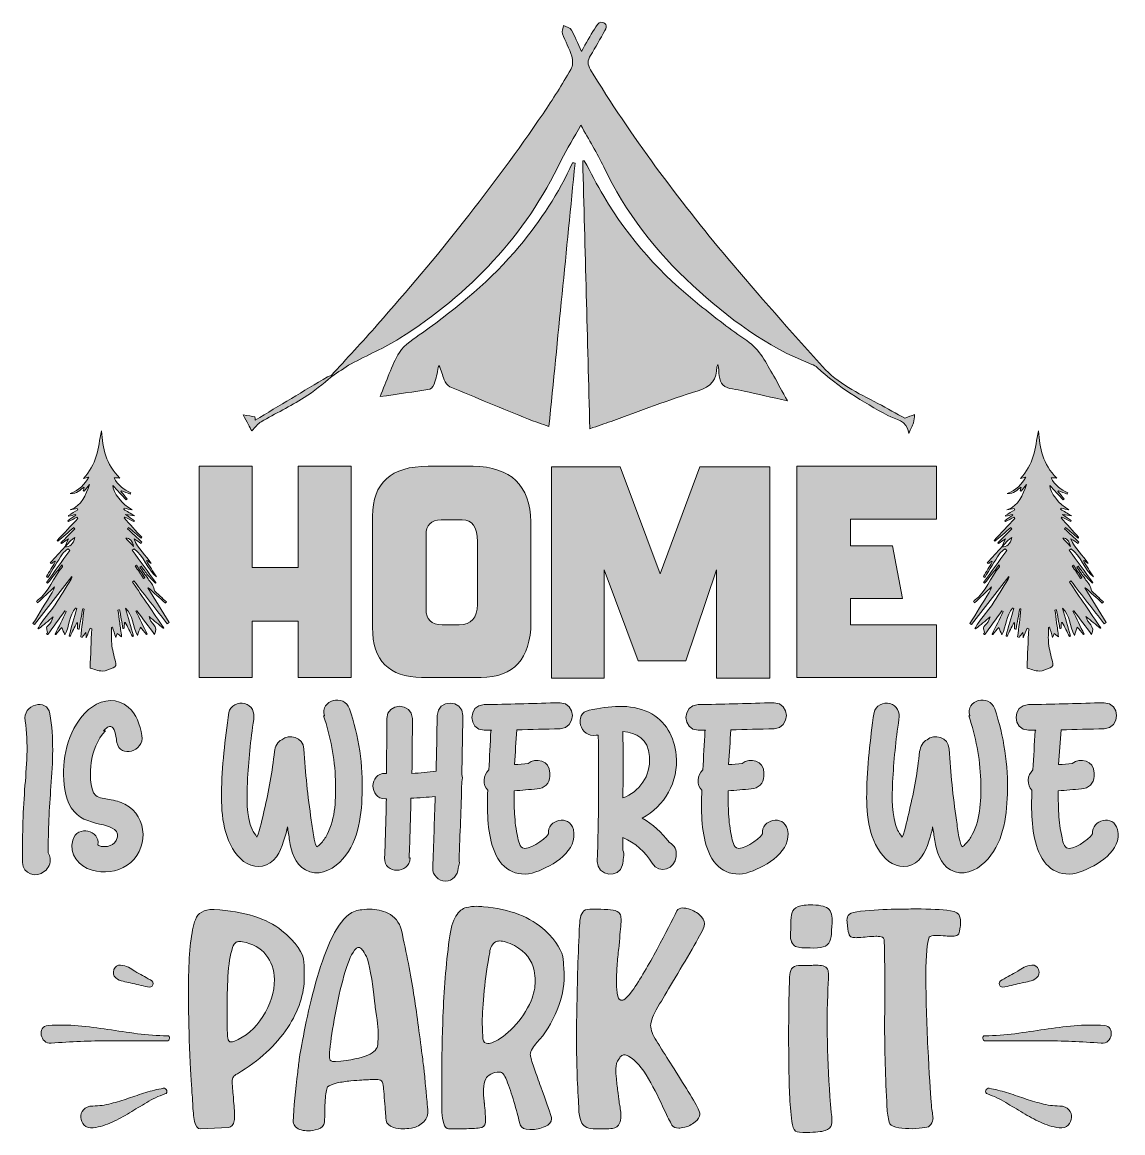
# Model space of a CAD drawing. Header units: inches. Extents: x 50 to 452, y -453 to -47.
import ezdxf

# ---------------------------------------------------------------- set-up
doc = ezdxf.new("R2010")
doc.units = ezdxf.units.IN
doc.header["$MEASUREMENT"] = 0
doc.layers.add('Layer 1', color=7, linetype='Continuous')

# ---------------------------------------------------------------- blocks, each defined once
blk = doc.blocks.new('block 3')
at = {"layer": 'Layer 1', "true_color": 0x0b0b0b}
h = blk.add_hatch(color=28, dxfattribs=at)
h.dxf.hatch_style = 2
edge = h.paths.add_edge_path()
edge.add_spline(control_points=[(414.9, -397.94), (413.78, -398.22), (412.72, -398.47), (411.74, -398.69), (410.74, -398.92), (409.69, -399.17), (408.57, -399.44), (407.58, -399.67), (406.95, -399.41), (406.67, -398.67), (406.38, -397.94), (406.68, -397.32), (407.57, -396.83), (408.59, -396.29), (409.54, -395.77), (410.43, -395.27), (411.31, -394.79), (412.27, -394.26), (413.28, -393.72), (413.98, -393.15), (414.76, -392.67), (415.6, -392.27), (416.45, -391.87), (417.39, -391.62), (418.43, -391.52), (419.6, -391.39), (420.42, -391.91), (420.88, -393.12), (421.34, -394.33), (421.11, -395.34), (420.2, -396.15), (419.36, -396.78), (418.48, -397.19), (417.56, -397.39), (416.64, -397.58), (415.75, -397.77), (414.9, -397.94)], knot_values=[0, 0, 0, 0, 1, 1, 1, 2, 2, 2, 3, 3, 3, 4, 4, 4, 5, 5, 5, 6, 6, 6, 7, 7, 7, 8, 8, 8, 9, 9, 9, 10, 10, 10, 11, 11, 11, 12, 12, 12, 12], degree=3, periodic=1)
h = blk.add_hatch(color=28, dxfattribs=at)
h.dxf.hatch_style = 2
edge = h.paths.add_edge_path()
edge.add_spline(control_points=[(401.55, -419.12), (400.95, -419.11), (400.62, -418.79), (400.56, -418.17), (400.5, -417.54), (400.76, -417.24), (401.36, -417.25), (405.02, -417.26), (408.66, -417.01), (412.29, -416.5), (415.93, -416), (419.53, -415.48), (423.09, -414.94), (426.65, -414.4), (430.26, -413.97), (433.9, -413.63), (437.54, -413.3), (441.18, -413.27), (444.82, -413.53), (445.9, -413.58), (446.63, -413.98), (447.03, -414.71), (447.42, -415.44), (447.55, -416.22), (447.4, -417.05), (447.24, -417.87), (446.86, -418.57), (446.26, -419.16), (445.66, -419.74), (444.81, -420), (443.73, -419.94), (436.57, -419.39), (429.54, -419.1), (422.65, -419.09), (415.75, -419.08), (408.71, -419.08), (401.55, -419.12)], knot_values=[0, 0, 0, 0, 1, 1, 1, 2, 2, 2, 3, 3, 3, 4, 4, 4, 5, 5, 5, 6, 6, 6, 7, 7, 7, 8, 8, 8, 9, 9, 9, 10, 10, 10, 11, 11, 11, 12, 12, 12, 12], degree=3, periodic=1)
h = blk.add_hatch(color=28, dxfattribs=at)
h.dxf.hatch_style = 2
edge = h.paths.add_edge_path()
edge.add_spline(control_points=[(428.61, -442.91), (430.15, -442.92), (431.28, -443.38), (432, -444.25), (432.72, -445.13), (433.05, -446.07), (432.98, -447.1), (432.91, -448.12), (432.49, -449.04), (431.74, -449.88), (430.98, -450.71), (429.87, -451.01), (428.41, -450.8), (426, -450.5), (423.71, -449.84), (421.56, -448.82), (419.41, -447.81), (417.28, -446.66), (415.19, -445.39), (413.09, -444.12), (410.99, -442.86), (408.9, -441.59), (406.8, -440.31), (404.6, -439.28), (402.3, -438.47), (401.61, -438.28), (401.38, -437.86), (401.6, -437.24), (401.82, -436.62), (402.25, -436.34), (402.89, -436.41), (405.04, -436.81), (407.16, -437.34), (409.25, -437.99), (411.34, -438.65), (413.45, -439.34), (415.57, -440.07), (417.68, -440.79), (419.81, -441.44), (421.94, -442), (424.08, -442.57), (426.3, -442.87), (428.61, -442.91)], knot_values=[0, 0, 0, 0, 1, 1, 1, 2, 2, 2, 3, 3, 3, 4, 4, 4, 5, 5, 5, 6, 6, 6, 7, 7, 7, 8, 8, 8, 9, 9, 9, 10, 10, 10, 11, 11, 11, 12, 12, 12, 13, 13, 13, 14, 14, 14, 14], degree=3, periodic=1)
at = {"layer": 'Layer 1', "lineweight": 0}
for points, knots in [([(414.9, -397.94), (413.78, -398.22), (412.72, -398.47), (411.74, -398.69), (410.74, -398.92), (409.69, -399.17), (408.57, -399.44), (407.58, -399.67), (406.95, -399.41), (406.67, -398.67), (406.38, -397.94), (406.68, -397.32), (407.57, -396.83), (408.59, -396.29), (409.54, -395.77), (410.43, -395.27), (411.31, -394.79), (412.27, -394.26), (413.28, -393.72), (413.98, -393.15), (414.76, -392.67), (415.6, -392.27), (416.45, -391.87), (417.39, -391.62), (418.43, -391.52), (419.6, -391.39), (420.42, -391.91), (420.88, -393.12), (421.34, -394.33), (421.11, -395.34), (420.2, -396.15), (419.36, -396.78), (418.48, -397.19), (417.56, -397.39), (416.64, -397.58), (415.75, -397.77), (414.9, -397.94)], [0, 0, 0, 0, 1, 1, 1, 2, 2, 2, 3, 3, 3, 4, 4, 4, 5, 5, 5, 6, 6, 6, 7, 7, 7, 8, 8, 8, 9, 9, 9, 10, 10, 10, 11, 11, 11, 12, 12, 12, 12]), ([(401.55, -419.12), (400.95, -419.11), (400.62, -418.79), (400.56, -418.17), (400.5, -417.54), (400.76, -417.24), (401.36, -417.25), (405.02, -417.26), (408.66, -417.01), (412.29, -416.5), (415.93, -416), (419.53, -415.48), (423.09, -414.94), (426.65, -414.4), (430.26, -413.97), (433.9, -413.63), (437.54, -413.3), (441.18, -413.27), (444.82, -413.53), (445.9, -413.58), (446.63, -413.98), (447.03, -414.71), (447.42, -415.44), (447.55, -416.22), (447.4, -417.05), (447.24, -417.87), (446.86, -418.57), (446.26, -419.16), (445.66, -419.74), (444.81, -420), (443.73, -419.94), (436.57, -419.39), (429.54, -419.1), (422.65, -419.09), (415.75, -419.08), (408.71, -419.08), (401.55, -419.12)], [0, 0, 0, 0, 1, 1, 1, 2, 2, 2, 3, 3, 3, 4, 4, 4, 5, 5, 5, 6, 6, 6, 7, 7, 7, 8, 8, 8, 9, 9, 9, 10, 10, 10, 11, 11, 11, 12, 12, 12, 12]), ([(428.61, -442.91), (430.15, -442.92), (431.28, -443.38), (432, -444.25), (432.72, -445.13), (433.05, -446.07), (432.98, -447.1), (432.91, -448.12), (432.49, -449.04), (431.74, -449.88), (430.98, -450.71), (429.87, -451.01), (428.41, -450.8), (426, -450.5), (423.71, -449.84), (421.56, -448.82), (419.41, -447.81), (417.28, -446.66), (415.19, -445.39), (413.09, -444.12), (410.99, -442.86), (408.9, -441.59), (406.8, -440.31), (404.6, -439.28), (402.3, -438.47), (401.61, -438.28), (401.38, -437.86), (401.6, -437.24), (401.82, -436.62), (402.25, -436.34), (402.89, -436.41), (405.04, -436.81), (407.16, -437.34), (409.25, -437.99), (411.34, -438.65), (413.45, -439.34), (415.57, -440.07), (417.68, -440.79), (419.81, -441.44), (421.94, -442), (424.08, -442.57), (426.3, -442.87), (428.61, -442.91)], [0, 0, 0, 0, 1, 1, 1, 2, 2, 2, 3, 3, 3, 4, 4, 4, 5, 5, 5, 6, 6, 6, 7, 7, 7, 8, 8, 8, 9, 9, 9, 10, 10, 10, 11, 11, 11, 12, 12, 12, 13, 13, 13, 14, 14, 14, 14])]:
    blk.add_open_spline(points, degree=3, knots=knots, dxfattribs=at)
blk = doc.blocks.new('block 4')
at = {"layer": 'Layer 1', "true_color": 0x0b0b0b}
h = blk.add_hatch(color=28, dxfattribs=at)
h.dxf.hatch_style = 2
edge = h.paths.add_edge_path()
edge.add_spline(control_points=[(89.38, -397.94), (90.5, -398.22), (91.56, -398.47), (92.55, -398.69), (93.54, -398.92), (94.59, -399.17), (95.71, -399.44), (96.7, -399.67), (97.34, -399.41), (97.62, -398.67), (97.9, -397.94), (97.6, -397.32), (96.71, -396.83), (95.69, -396.29), (94.74, -395.77), (93.85, -395.27), (92.97, -394.79), (92.02, -394.26), (91, -393.72), (90.3, -393.15), (89.52, -392.67), (88.68, -392.27), (87.84, -391.87), (86.9, -391.62), (85.85, -391.52), (84.68, -391.39), (83.87, -391.91), (83.41, -393.12), (82.94, -394.33), (83.17, -395.34), (84.09, -396.15), (84.92, -396.78), (85.8, -397.19), (86.72, -397.39), (87.64, -397.58), (88.53, -397.77), (89.38, -397.94)], knot_values=[0, 0, 0, 0, 1, 1, 1, 2, 2, 2, 3, 3, 3, 4, 4, 4, 5, 5, 5, 6, 6, 6, 7, 7, 7, 8, 8, 8, 9, 9, 9, 10, 10, 10, 11, 11, 11, 12, 12, 12, 12], degree=3, periodic=1)
h = blk.add_hatch(color=28, dxfattribs=at)
h.dxf.hatch_style = 2
edge = h.paths.add_edge_path()
edge.add_spline(control_points=[(102.74, -419.12), (103.33, -419.11), (103.66, -418.79), (103.72, -418.17), (103.78, -417.54), (103.52, -417.24), (102.92, -417.25), (99.27, -417.26), (95.62, -417.01), (91.99, -416.5), (88.35, -416), (84.76, -415.48), (81.19, -414.94), (77.63, -414.4), (74.03, -413.97), (70.38, -413.63), (66.74, -413.3), (63.1, -413.27), (59.47, -413.53), (58.39, -413.58), (57.65, -413.98), (57.25, -414.71), (56.86, -415.44), (56.73, -416.22), (56.89, -417.05), (57.04, -417.87), (57.42, -418.57), (58.03, -419.16), (58.63, -419.74), (59.47, -420), (60.55, -419.94), (67.71, -419.39), (74.74, -419.1), (81.64, -419.09), (88.53, -419.08), (95.57, -419.08), (102.74, -419.12)], knot_values=[0, 0, 0, 0, 1, 1, 1, 2, 2, 2, 3, 3, 3, 4, 4, 4, 5, 5, 5, 6, 6, 6, 7, 7, 7, 8, 8, 8, 9, 9, 9, 10, 10, 10, 11, 11, 11, 12, 12, 12, 12], degree=3, periodic=1)
h = blk.add_hatch(color=28, dxfattribs=at)
h.dxf.hatch_style = 2
edge = h.paths.add_edge_path()
edge.add_spline(control_points=[(75.67, -442.91), (74.13, -442.92), (73, -443.38), (72.28, -444.25), (71.56, -445.13), (71.23, -446.07), (71.3, -447.1), (71.37, -448.12), (71.79, -449.04), (72.54, -449.88), (73.3, -450.71), (74.41, -451.01), (75.87, -450.8), (78.29, -450.5), (80.57, -449.84), (82.72, -448.82), (84.88, -447.81), (87, -446.66), (89.1, -445.39), (91.19, -444.12), (93.29, -442.86), (95.38, -441.59), (97.48, -440.31), (99.68, -439.28), (101.98, -438.47), (102.67, -438.28), (102.91, -437.86), (102.68, -437.24), (102.46, -436.62), (102.03, -436.34), (101.39, -436.41), (99.25, -436.81), (97.12, -437.34), (95.03, -437.99), (92.94, -438.65), (90.83, -439.34), (88.72, -440.07), (86.6, -440.79), (84.48, -441.44), (82.34, -442), (80.2, -442.57), (77.98, -442.87), (75.67, -442.91)], knot_values=[0, 0, 0, 0, 1, 1, 1, 2, 2, 2, 3, 3, 3, 4, 4, 4, 5, 5, 5, 6, 6, 6, 7, 7, 7, 8, 8, 8, 9, 9, 9, 10, 10, 10, 11, 11, 11, 12, 12, 12, 13, 13, 13, 14, 14, 14, 14], degree=3, periodic=1)
at = {"layer": 'Layer 1', "lineweight": 0}
for points, knots in [([(89.38, -397.94), (90.5, -398.22), (91.56, -398.47), (92.55, -398.69), (93.54, -398.92), (94.59, -399.17), (95.71, -399.44), (96.7, -399.67), (97.34, -399.41), (97.62, -398.67), (97.9, -397.94), (97.6, -397.32), (96.71, -396.83), (95.69, -396.29), (94.74, -395.77), (93.85, -395.27), (92.97, -394.79), (92.02, -394.26), (91, -393.72), (90.3, -393.15), (89.52, -392.67), (88.68, -392.27), (87.84, -391.87), (86.9, -391.62), (85.85, -391.52), (84.68, -391.39), (83.87, -391.91), (83.41, -393.12), (82.94, -394.33), (83.17, -395.34), (84.09, -396.15), (84.92, -396.78), (85.8, -397.19), (86.72, -397.39), (87.64, -397.58), (88.53, -397.77), (89.38, -397.94)], [0, 0, 0, 0, 1, 1, 1, 2, 2, 2, 3, 3, 3, 4, 4, 4, 5, 5, 5, 6, 6, 6, 7, 7, 7, 8, 8, 8, 9, 9, 9, 10, 10, 10, 11, 11, 11, 12, 12, 12, 12]), ([(102.74, -419.12), (103.33, -419.11), (103.66, -418.79), (103.72, -418.17), (103.78, -417.54), (103.52, -417.24), (102.92, -417.25), (99.27, -417.26), (95.62, -417.01), (91.99, -416.5), (88.35, -416), (84.76, -415.48), (81.19, -414.94), (77.63, -414.4), (74.03, -413.97), (70.38, -413.63), (66.74, -413.3), (63.1, -413.27), (59.47, -413.53), (58.39, -413.58), (57.65, -413.98), (57.25, -414.71), (56.86, -415.44), (56.73, -416.22), (56.89, -417.05), (57.04, -417.87), (57.42, -418.57), (58.03, -419.16), (58.63, -419.74), (59.47, -420), (60.55, -419.94), (67.71, -419.39), (74.74, -419.1), (81.64, -419.09), (88.53, -419.08), (95.57, -419.08), (102.74, -419.12)], [0, 0, 0, 0, 1, 1, 1, 2, 2, 2, 3, 3, 3, 4, 4, 4, 5, 5, 5, 6, 6, 6, 7, 7, 7, 8, 8, 8, 9, 9, 9, 10, 10, 10, 11, 11, 11, 12, 12, 12, 12]), ([(75.67, -442.91), (74.13, -442.92), (73, -443.38), (72.28, -444.25), (71.56, -445.13), (71.23, -446.07), (71.3, -447.1), (71.37, -448.12), (71.79, -449.04), (72.54, -449.88), (73.3, -450.71), (74.41, -451.01), (75.87, -450.8), (78.29, -450.5), (80.57, -449.84), (82.72, -448.82), (84.88, -447.81), (87, -446.66), (89.1, -445.39), (91.19, -444.12), (93.29, -442.86), (95.38, -441.59), (97.48, -440.31), (99.68, -439.28), (101.98, -438.47), (102.67, -438.28), (102.91, -437.86), (102.68, -437.24), (102.46, -436.62), (102.03, -436.34), (101.39, -436.41), (99.25, -436.81), (97.12, -437.34), (95.03, -437.99), (92.94, -438.65), (90.83, -439.34), (88.72, -440.07), (86.6, -440.79), (84.48, -441.44), (82.34, -442), (80.2, -442.57), (77.98, -442.87), (75.67, -442.91)], [0, 0, 0, 0, 1, 1, 1, 2, 2, 2, 3, 3, 3, 4, 4, 4, 5, 5, 5, 6, 6, 6, 7, 7, 7, 8, 8, 8, 9, 9, 9, 10, 10, 10, 11, 11, 11, 12, 12, 12, 13, 13, 13, 14, 14, 14, 14])]:
    blk.add_open_spline(points, degree=3, knots=knots, dxfattribs=at)
blk = doc.blocks.new('block 6')
at = {"layer": 'Layer 1', "true_color": 0x0b0b0b}
h = blk.add_hatch(color=28, dxfattribs=at)
h.dxf.hatch_style = 2
edge = h.paths.add_edge_path()
edge.add_spline(control_points=[(162.65, -176.42), (168.32, -170.2), (174.07, -164.05), (179.64, -157.74), (201.24, -133.25), (221.66, -107.82), (240.04, -80.79), (243.62, -75.52), (247.02, -70.11), (250.22, -64.61), (250.95, -63.35), (250.98, -61.29), (250.54, -59.84), (249.68, -57.01), (248.14, -54.4), (247.14, -51.6), (246.84, -50.75), (247.4, -49.58), (247.56, -48.56), (248.54, -49.11), (249.92, -49.42), (250.4, -50.26), (251.71, -52.51), (252.63, -54.97), (254.05, -58.11), (255.86, -54.92), (257.24, -52.35), (258.77, -49.88), (259.38, -48.9), (260.33, -47.42), (261.14, -47.42), (262.84, -47.4), (263.63, -48.64), (262.63, -50.4), (260.89, -53.45), (259.24, -56.57), (257.37, -59.53), (256.21, -61.36), (256.19, -62.85), (257.33, -64.72), (272.21, -89.05), (289.21, -111.85), (307.53, -133.65), (318.77, -147.01), (330.37, -160.08), (342.03, -173.08), (347.54, -179.23), (355.01, -182.73), (362.22, -186.49), (365.72, -188.32), (369.15, -190.29), (372.06, -191.89), (373.45, -191.39), (374.56, -190.99), (375.66, -190.59), (375.52, -191.59), (375.5, -192.63), (375.21, -193.59), (374.87, -194.7), (374.31, -195.74), (373.53, -197.53), (372.91, -192.45), (368.68, -192.43), (365.89, -190.92), (356.68, -185.94), (347.84, -180.52), (340.11, -173.4), (339.56, -172.9), (338.84, -172.53), (338.14, -172.26), (321.49, -165.89), (307.61, -155.25), (294.66, -143.43), (281.16, -131.1), (270.15, -116.77), (262.19, -100.19), (259.77, -95.14), (256.81, -90.34), (253.86, -85), (251.41, -89.31), (248.73, -93.4), (246.66, -97.76), (233.55, -125.37), (213.32, -146.52), (187.73, -162.73), (182.09, -166.3), (175.84, -168.88), (169.96, -172.08), (167.51, -173.41), (165.28, -175.16), (162.95, -176.72), (162.85, -176.62), (162.75, -176.52), (162.65, -176.42)], knot_values=[0, 0, 0, 0, 1, 1, 1, 2, 2, 2, 3, 3, 3, 4, 4, 4, 5, 5, 5, 6, 6, 6, 7, 7, 7, 8, 8, 8, 9, 9, 9, 10, 10, 10, 11, 11, 11, 12, 12, 12, 13, 13, 13, 14, 14, 14, 15, 15, 15, 16, 16, 16, 17, 17, 17, 18, 18, 18, 19, 19, 19, 20, 20, 20, 21, 21, 21, 22, 22, 22, 23, 23, 23, 24, 24, 24, 25, 25, 25, 26, 26, 26, 27, 27, 27, 28, 28, 28, 29, 29, 29, 30, 30, 30, 31, 31, 31, 31], degree=3, periodic=1)
at = {"layer": 'Layer 1', "lineweight": 0}
blk.add_open_spline([(162.65, -176.42), (168.32, -170.2), (174.07, -164.05), (179.64, -157.74), (201.24, -133.25), (221.66, -107.82), (240.04, -80.79), (243.62, -75.52), (247.02, -70.11), (250.22, -64.61), (250.95, -63.35), (250.98, -61.29), (250.54, -59.84), (249.68, -57.01), (248.14, -54.4), (247.14, -51.6), (246.84, -50.75), (247.4, -49.58), (247.56, -48.56), (248.54, -49.11), (249.92, -49.42), (250.4, -50.26), (251.71, -52.51), (252.63, -54.97), (254.05, -58.11), (255.86, -54.92), (257.24, -52.35), (258.77, -49.88), (259.38, -48.9), (260.33, -47.42), (261.14, -47.42), (262.84, -47.4), (263.63, -48.64), (262.63, -50.4), (260.89, -53.45), (259.24, -56.57), (257.37, -59.53), (256.21, -61.36), (256.19, -62.85), (257.33, -64.72), (272.21, -89.05), (289.21, -111.85), (307.53, -133.65), (318.77, -147.01), (330.37, -160.08), (342.03, -173.08), (347.54, -179.23), (355.01, -182.73), (362.22, -186.49), (365.72, -188.32), (369.15, -190.29), (372.06, -191.89), (373.45, -191.39), (374.56, -190.99), (375.66, -190.59), (375.52, -191.59), (375.5, -192.63), (375.21, -193.59), (374.87, -194.7), (374.31, -195.74), (373.53, -197.53), (372.91, -192.45), (368.68, -192.43), (365.89, -190.92), (356.68, -185.94), (347.84, -180.52), (340.11, -173.4), (339.56, -172.9), (338.84, -172.53), (338.14, -172.26), (321.49, -165.89), (307.61, -155.25), (294.66, -143.43), (281.16, -131.1), (270.15, -116.77), (262.19, -100.19), (259.77, -95.14), (256.81, -90.34), (253.86, -85), (251.41, -89.31), (248.73, -93.4), (246.66, -97.76), (233.55, -125.37), (213.32, -146.52), (187.73, -162.73), (182.09, -166.3), (175.84, -168.88), (169.96, -172.08), (167.51, -173.41), (165.28, -175.16), (162.95, -176.72), (162.85, -176.62), (162.75, -176.52), (162.65, -176.42)], degree=3, knots=[0, 0, 0, 0, 1, 1, 1, 2, 2, 2, 3, 3, 3, 4, 4, 4, 5, 5, 5, 6, 6, 6, 7, 7, 7, 8, 8, 8, 9, 9, 9, 10, 10, 10, 11, 11, 11, 12, 12, 12, 13, 13, 13, 14, 14, 14, 15, 15, 15, 16, 16, 16, 17, 17, 17, 18, 18, 18, 19, 19, 19, 20, 20, 20, 21, 21, 21, 22, 22, 22, 23, 23, 23, 24, 24, 24, 25, 25, 25, 26, 26, 26, 27, 27, 27, 28, 28, 28, 29, 29, 29, 30, 30, 30, 31, 31, 31, 31], dxfattribs=at)
blk = doc.blocks.new('block 7')
at = {"layer": 'Layer 1', "true_color": 0x0b0b0b}
h = blk.add_hatch(color=28, dxfattribs=at)
h.dxf.hatch_style = 2
edge = h.paths.add_edge_path()
edge.add_spline(control_points=[(255.08, -97.95), (257.44, -102.28), (259.71, -106.66), (262.19, -110.91), (271.28, -126.49), (283.3, -139.52), (297.31, -150.74), (302.88, -155.2), (308.5, -159.64), (314.42, -163.6), (319.3, -166.86), (321.47, -171.86), (324.25, -176.53), (325.87, -179.25), (327.32, -182.08), (329.25, -185.61), (323.44, -184.28), (318.43, -183.15), (313.42, -181.98), (310.74, -181.35), (307.36, -181.39), (305.63, -179.74), (304.09, -178.28), (304.4, -174.89), (303.89, -172.3), (303.76, -172.56), (303.52, -172.83), (303.51, -173.11), (303.4, -177.77), (301.46, -180.38), (296.61, -181.87), (285.89, -185.17), (275.43, -189.3), (264.86, -193.08), (262.51, -193.92), (260.14, -194.7), (257.13, -195.72), (256.26, -162.88), (255.39, -130.44), (254.53, -98), (254.71, -97.99), (254.9, -97.97), (255.08, -97.95)], knot_values=[0, 0, 0, 0, 1, 1, 1, 2, 2, 2, 3, 3, 3, 4, 4, 4, 5, 5, 5, 6, 6, 6, 7, 7, 7, 8, 8, 8, 9, 9, 9, 10, 10, 10, 11, 11, 11, 12, 12, 12, 13, 13, 13, 14, 14, 14, 14], degree=3, periodic=1)
at = {"layer": 'Layer 1', "lineweight": 0}
blk.add_open_spline([(255.08, -97.95), (257.44, -102.28), (259.71, -106.66), (262.19, -110.91), (271.28, -126.49), (283.3, -139.52), (297.31, -150.74), (302.88, -155.2), (308.5, -159.64), (314.42, -163.6), (319.3, -166.86), (321.47, -171.86), (324.25, -176.53), (325.87, -179.25), (327.32, -182.08), (329.25, -185.61), (323.44, -184.28), (318.43, -183.15), (313.42, -181.98), (310.74, -181.35), (307.36, -181.39), (305.63, -179.74), (304.09, -178.28), (304.4, -174.89), (303.89, -172.3), (303.76, -172.56), (303.52, -172.83), (303.51, -173.11), (303.4, -177.77), (301.46, -180.38), (296.61, -181.87), (285.89, -185.17), (275.43, -189.3), (264.86, -193.08), (262.51, -193.92), (260.14, -194.7), (257.13, -195.72), (256.26, -162.88), (255.39, -130.44), (254.53, -98), (254.71, -97.99), (254.9, -97.97), (255.08, -97.95)], degree=3, knots=[0, 0, 0, 0, 1, 1, 1, 2, 2, 2, 3, 3, 3, 4, 4, 4, 5, 5, 5, 6, 6, 6, 7, 7, 7, 8, 8, 8, 9, 9, 9, 10, 10, 10, 11, 11, 11, 12, 12, 12, 13, 13, 13, 14, 14, 14, 14], dxfattribs=at)
blk = doc.blocks.new('block 8')
at = {"layer": 'Layer 1', "true_color": 0x0b0b0b}
h = blk.add_hatch(color=28, dxfattribs=at)
h.dxf.hatch_style = 2
edge = h.paths.add_edge_path()
edge.add_spline(control_points=[(251.73, -98.78), (248.57, -130.62), (245.41, -162.46), (242.19, -194.92), (239.55, -193.98), (237.11, -193.21), (234.74, -192.25), (225.15, -188.35), (215.58, -184.44), (206.05, -180.4), (205.12, -180.01), (204.29, -178.84), (203.9, -177.84), (203.27, -176.22), (203.05, -174.44), (201.97, -172.61), (201.51, -174.63), (201.19, -176.69), (200.55, -178.65), (200.23, -179.65), (199.47, -181.14), (198.7, -181.28), (192.86, -182.33), (186.97, -183.1), (180.55, -184.04), (182.99, -178.24), (184.67, -172.69), (187.59, -167.9), (189.42, -164.9), (193.01, -162.88), (196.03, -160.72), (208.97, -151.48), (221.15, -141.43), (231.4, -129.15), (239.2, -119.81), (245.74, -109.73), (250.82, -98.68), (251.12, -98.71), (251.43, -98.75), (251.73, -98.78)], knot_values=[0, 0, 0, 0, 1, 1, 1, 2, 2, 2, 3, 3, 3, 4, 4, 4, 5, 5, 5, 6, 6, 6, 7, 7, 7, 8, 8, 8, 9, 9, 9, 10, 10, 10, 11, 11, 11, 12, 12, 12, 13, 13, 13, 13], degree=3, periodic=1)
at = {"layer": 'Layer 1', "lineweight": 0}
blk.add_open_spline([(251.73, -98.78), (248.57, -130.62), (245.41, -162.46), (242.19, -194.92), (239.55, -193.98), (237.11, -193.21), (234.74, -192.25), (225.15, -188.35), (215.58, -184.44), (206.05, -180.4), (205.12, -180.01), (204.29, -178.84), (203.9, -177.84), (203.27, -176.22), (203.05, -174.44), (201.97, -172.61), (201.51, -174.63), (201.19, -176.69), (200.55, -178.65), (200.23, -179.65), (199.47, -181.14), (198.7, -181.28), (192.86, -182.33), (186.97, -183.1), (180.55, -184.04), (182.99, -178.24), (184.67, -172.69), (187.59, -167.9), (189.42, -164.9), (193.01, -162.88), (196.03, -160.72), (208.97, -151.48), (221.15, -141.43), (231.4, -129.15), (239.2, -119.81), (245.74, -109.73), (250.82, -98.68), (251.12, -98.71), (251.43, -98.75), (251.73, -98.78)], degree=3, knots=[0, 0, 0, 0, 1, 1, 1, 2, 2, 2, 3, 3, 3, 4, 4, 4, 5, 5, 5, 6, 6, 6, 7, 7, 7, 8, 8, 8, 9, 9, 9, 10, 10, 10, 11, 11, 11, 12, 12, 12, 13, 13, 13, 13], dxfattribs=at)
blk = doc.blocks.new('block 9')
at = {"layer": 'Layer 1', "true_color": 0x0b0b0b}
h = blk.add_hatch(color=28, dxfattribs=at)
h.dxf.hatch_style = 2
edge = h.paths.add_edge_path()
edge.add_spline(control_points=[(162.95, -176.72), (159.61, -179.3), (156.44, -182.17), (152.88, -184.39), (147.77, -187.57), (142.33, -190.2), (137.11, -193.22), (135.9, -193.91), (135.04, -195.2), (133.7, -196.54), (132.98, -195.18), (132.05, -193.43), (130.57, -190.63), (132.48, -190.97), (133.68, -191.18), (134.88, -191.4), (134.91, -191.81), (134.95, -192.22), (134.98, -192.63), (143.78, -187.33), (152.58, -182.04), (161.39, -176.77), (161.75, -176.55), (162.23, -176.53), (162.65, -176.42), (162.75, -176.52), (162.85, -176.62), (162.95, -176.72)], knot_values=[0, 0, 0, 0, 1, 1, 1, 2, 2, 2, 3, 3, 3, 4, 4, 4, 5, 5, 5, 6, 6, 6, 7, 7, 7, 8, 8, 8, 9, 9, 9, 9], degree=3, periodic=1)
at = {"layer": 'Layer 1', "lineweight": 0}
blk.add_open_spline([(162.95, -176.72), (159.61, -179.3), (156.44, -182.17), (152.88, -184.39), (147.77, -187.57), (142.33, -190.2), (137.11, -193.22), (135.9, -193.91), (135.04, -195.2), (133.7, -196.54), (132.98, -195.18), (132.05, -193.43), (130.57, -190.63), (132.48, -190.97), (133.68, -191.18), (134.88, -191.4), (134.91, -191.81), (134.95, -192.22), (134.98, -192.63), (143.78, -187.33), (152.58, -182.04), (161.39, -176.77), (161.75, -176.55), (162.23, -176.53), (162.65, -176.42), (162.75, -176.52), (162.85, -176.62), (162.95, -176.72)], degree=3, knots=[0, 0, 0, 0, 1, 1, 1, 2, 2, 2, 3, 3, 3, 4, 4, 4, 5, 5, 5, 6, 6, 6, 7, 7, 7, 8, 8, 8, 9, 9, 9, 9], dxfattribs=at)
blk = doc.blocks.new('block 5')
at = {"layer": 'Layer 1'}
for name in ['block 6', 'block 8', 'block 7', 'block 9']:
    blk.add_blockref(name, (0, 0), dxfattribs=at)
blk = doc.blocks.new('block 10')
at = {"layer": 'Layer 1', "true_color": 0x0b0b0b}
h = blk.add_hatch(color=28, dxfattribs=at)
h.dxf.hatch_style = 2
edge = h.paths.add_edge_path()
edge.add_spline(control_points=[(114.99, -451.25), (113.89, -451.2), (113.18, -450.3), (112.83, -448.49), (112.48, -446.68), (112.23, -444.52), (112.18, -441.96), (112.13, -440.91), (112.03, -439.91), (111.98, -438.9), (111.78, -436.54), (111.48, -431.72), (111.12, -424.34), (110.78, -416.96), (110.62, -410.03), (110.62, -403.55), (110.62, -400.89), (110.62, -398.18), (110.67, -395.42), (110.82, -386.13), (111.63, -379.25), (113.13, -374.89), (114.04, -372.43), (116.2, -371.17), (119.66, -371.17), (119.66, -371.17), (119.96, -371.17), (119.96, -371.17), (131.06, -371.87), (139.29, -374.43), (144.61, -378.85), (149.94, -383.27), (152.65, -387.14), (152.75, -390.45), (152.85, -393.76), (152.9, -395.57), (152.9, -395.87), (152.9, -401.95), (150.89, -408.07), (146.82, -414.25), (142.56, -420.73), (136.43, -426.35), (128.45, -431.12), (128.4, -431.12), (128.4, -431.12), (128.4, -431.17), (127.75, -431.52), (127.24, -431.87), (126.99, -432.22), (126.74, -432.63), (126.59, -433.28), (126.59, -434.18), (126.59, -434.18), (126.59, -434.48), (126.59, -434.48), (126.64, -435.54), (126.74, -437.25), (126.99, -439.6), (127.04, -440.56), (127.14, -441.61), (127.24, -442.82), (127.39, -443.97), (127.44, -445.03), (127.44, -445.98), (127.44, -446.83), (127.39, -447.59), (127.29, -448.29), (127.09, -449.8), (126.39, -450.6), (125.19, -450.7), (125.19, -450.7), (114.99, -451.25), (114.99, -451.25)], knot_values=[0, 0, 0, 0, 1, 1, 1, 2, 2, 2, 3, 3, 3, 4, 4, 4, 5, 5, 5, 6, 6, 6, 7, 7, 7, 8, 8, 8, 9, 9, 9, 10, 10, 10, 11, 11, 11, 12, 12, 12, 13, 13, 13, 14, 14, 14, 15, 15, 15, 16, 16, 16, 17, 17, 17, 18, 18, 18, 19, 19, 19, 20, 20, 20, 21, 21, 21, 22, 22, 22, 23, 23, 23, 24, 24, 24, 24], degree=3, periodic=1)
edge = h.paths.add_edge_path()
edge.add_spline(control_points=[(125.03, -395.62), (124.78, -399.94), (124.68, -403.86), (124.68, -407.37), (124.68, -407.37), (124.68, -409.98), (124.68, -409.98), (124.73, -414.25), (124.83, -416.96), (124.93, -418.07), (125.03, -419.02), (125.44, -419.52), (126.19, -419.52), (126.49, -419.52), (126.84, -419.47), (127.19, -419.32), (131.46, -417.66), (134.97, -414.6), (137.79, -410.23), (140.55, -405.86), (141.96, -401.35), (142, -396.68), (141.9, -393.11), (140.85, -390.15), (138.89, -387.69), (136.93, -385.23), (134.07, -383.67), (130.31, -382.97), (129.9, -382.87), (129.55, -382.87), (129.2, -382.87), (128.7, -382.87), (128.3, -382.92), (128, -383.12), (127.44, -383.42), (127.04, -384.07), (126.69, -385.08), (125.84, -387.74), (125.28, -391.25), (125.03, -395.62)], knot_values=[0, 0, 0, 0, 1, 1, 1, 2, 2, 2, 3, 3, 3, 4, 4, 4, 5, 5, 5, 6, 6, 6, 7, 7, 7, 8, 8, 8, 9, 9, 9, 10, 10, 10, 11, 11, 11, 12, 12, 12, 13, 13, 13, 13], degree=3, periodic=1)
h = blk.add_hatch(color=28, dxfattribs=at)
h.dxf.hatch_style = 2
edge = h.paths.add_edge_path()
edge.add_spline(control_points=[(153.25, -413.9), (154.2, -408.98), (155.46, -403.71), (157.02, -398.08), (158.57, -392.51), (160.33, -387.39), (162.39, -382.77), (164.4, -378.2), (166.66, -374.94), (169.11, -373.03), (170.67, -371.97), (172.28, -371.37), (173.83, -371.27), (175.44, -371.12), (176.39, -371.07), (176.8, -371.07), (179.11, -371.07), (181.32, -371.57), (183.43, -372.53), (185.88, -373.68), (187.54, -375.74), (188.34, -378.7), (190.25, -387.24), (191.76, -394.92), (192.81, -401.8), (193.87, -408.68), (194.87, -416.21), (195.88, -424.39), (195.88, -424.39), (195.98, -424.99), (195.98, -424.99), (196.33, -427.35), (196.53, -429.16), (196.68, -430.37), (196.78, -431.57), (196.88, -432.73), (196.98, -433.83), (197.03, -434.78), (197.18, -436.04), (197.33, -437.6), (197.48, -439.15), (197.68, -441.41), (198.03, -444.27), (198.03, -444.27), (198.03, -444.78), (198.03, -444.78), (198.03, -446.63), (197.38, -448.04), (196.08, -449.04), (194.67, -450.15), (193.32, -450.8), (191.96, -450.95), (190.65, -451.15), (189.7, -451.2), (189.05, -451.2), (187.79, -451.2), (186.59, -451.05), (185.48, -450.7), (183.88, -450.2), (182.97, -449.34), (182.77, -448.19), (182.72, -447.84), (182.67, -447.24), (182.62, -446.38), (182.57, -445.53), (182.47, -444.52), (182.37, -443.37), (182.22, -441.71), (182.12, -440.16), (182.02, -438.6), (181.87, -437.09), (181.77, -436.04), (181.72, -435.44), (181.57, -434.28), (181.21, -433.58), (180.66, -433.43), (180.11, -433.23), (179.41, -433.18), (178.65, -433.18), (178, -433.18), (177.2, -433.18), (176.3, -433.28), (175.54, -433.33), (174.74, -433.38), (173.83, -433.43), (172.83, -433.48), (171.48, -433.58), (169.82, -433.73), (168.11, -433.88), (166.45, -434.13), (164.9, -434.48), (163.29, -434.84), (162.14, -435.34), (161.38, -435.94), (160.93, -436.84), (160.68, -438.45), (160.53, -440.81), (160.38, -443.17), (160.33, -445.28), (160.33, -447.09), (160.28, -447.84), (160.28, -448.39), (160.28, -448.74), (160.08, -450.1), (159.27, -451), (157.92, -451.35), (156.51, -451.75), (155.36, -451.96), (154.4, -451.96), (153.55, -451.96), (152.65, -451.86), (151.79, -451.6), (149.99, -451.15), (149.03, -450.2), (148.88, -448.69), (149.03, -443.22), (149.58, -437.14), (150.49, -430.57), (150.74, -428.61), (150.94, -426.8), (151.14, -425.14), (151.54, -422.58), (152.25, -418.87), (153.25, -413.9)], knot_values=[0, 0, 0, 0, 1, 1, 1, 2, 2, 2, 3, 3, 3, 4, 4, 4, 5, 5, 5, 6, 6, 6, 7, 7, 7, 8, 8, 8, 9, 9, 9, 10, 10, 10, 11, 11, 11, 12, 12, 12, 13, 13, 13, 14, 14, 14, 15, 15, 15, 16, 16, 16, 17, 17, 17, 18, 18, 18, 19, 19, 19, 20, 20, 20, 21, 21, 21, 22, 22, 22, 23, 23, 23, 24, 24, 24, 25, 25, 25, 26, 26, 26, 27, 27, 27, 28, 28, 28, 29, 29, 29, 30, 30, 30, 31, 31, 31, 32, 32, 32, 33, 33, 33, 34, 34, 34, 35, 35, 35, 36, 36, 36, 37, 37, 37, 38, 38, 38, 39, 39, 39, 40, 40, 40, 41, 41, 41, 41], degree=3, periodic=1)
edge = h.paths.add_edge_path()
edge.add_spline(control_points=[(175.54, -388.34), (174.49, -386.13), (173.58, -385.03), (172.78, -385.03), (172.28, -385.03), (171.73, -385.38), (171.17, -386.08), (169.82, -387.89), (168.56, -391), (167.36, -395.37), (166.1, -399.79), (165.05, -404.51), (164.15, -409.48), (163.24, -414.5), (162.59, -418.82), (162.19, -422.43), (162.19, -422.58), (162.19, -422.73), (162.14, -422.89), (162.03, -423.44), (162.03, -423.89), (162.03, -424.34), (162.03, -424.84), (162.09, -425.3), (162.19, -425.7), (162.34, -426.35), (162.89, -426.65), (163.84, -426.65), (163.84, -426.65), (164.24, -426.65), (164.24, -426.65), (169.82, -426.2), (173.79, -425.4), (176.09, -424.34), (178.4, -423.29), (179.61, -421.98), (179.71, -420.42), (179.81, -418.87), (179.86, -417.86), (179.86, -417.31), (179.86, -414.75), (179.51, -411.24), (178.81, -406.82), (178.75, -406.47), (178.7, -406.07), (178.65, -405.66), (177.6, -396.32), (176.6, -390.55), (175.54, -388.34)], knot_values=[0, 0, 0, 0, 1, 1, 1, 2, 2, 2, 3, 3, 3, 4, 4, 4, 5, 5, 5, 6, 6, 6, 7, 7, 7, 8, 8, 8, 9, 9, 9, 10, 10, 10, 11, 11, 11, 12, 12, 12, 13, 13, 13, 14, 14, 14, 15, 15, 15, 16, 16, 16, 16], degree=3, periodic=1)
h = blk.add_hatch(color=28, dxfattribs=at)
h.dxf.hatch_style = 2
edge = h.paths.add_edge_path()
edge.add_spline(control_points=[(231.62, -449.45), (231.17, -447.69), (230.52, -445.33), (229.71, -442.37), (228.86, -439.45), (228, -436.79), (227.1, -434.38), (226.2, -431.97), (225.39, -430.67), (224.64, -430.52), (224.64, -430.52), (224.19, -430.52), (224.19, -430.52), (222.99, -430.52), (221.93, -430.77), (221.03, -431.27), (220.02, -431.82), (219.37, -432.37), (219.12, -432.93), (218.57, -434.03), (218.32, -435.29), (218.32, -436.74), (218.27, -438.2), (218.36, -439.66), (218.52, -441.11), (218.57, -441.26), (218.57, -441.41), (218.57, -441.56), (218.57, -441.66), (218.57, -441.76), (218.62, -441.81), (218.87, -444.37), (219.02, -446.33), (219.02, -447.69), (219.02, -448.19), (219.02, -448.59), (218.97, -448.94), (218.82, -450.15), (218.11, -450.8), (216.96, -450.85), (215.4, -451.05), (213.49, -451.15), (211.34, -451.2), (209.13, -451.25), (207.22, -451.25), (205.56, -451.25), (204.76, -451.2), (204.16, -450.55), (203.81, -449.3), (203.45, -448.09), (203.2, -446.73), (203.15, -445.18), (203.05, -443.62), (203.05, -442.17), (203.05, -440.91), (203.05, -440.91), (203.05, -434.18), (203.05, -434.18), (203.05, -426.3), (203.2, -418.32), (203.51, -410.28), (203.85, -400.79), (204.61, -391.46), (205.76, -382.27), (206.27, -378.25), (207.07, -375.34), (208.22, -373.58), (209.38, -371.82), (210.63, -370.77), (211.99, -370.47), (213.34, -370.17), (214.6, -370.02), (215.85, -370.02), (216.61, -370.02), (217.41, -370.07), (218.27, -370.17), (227.91, -371.02), (235.44, -373.88), (240.81, -378.85), (244.98, -382.92), (247.14, -386.43), (247.39, -389.45), (247.64, -392.51), (247.74, -394.42), (247.74, -395.27), (247.74, -399.54), (246.89, -403.71), (245.23, -407.77), (243.27, -412.64), (240.76, -416.61), (237.8, -419.77), (237.19, -420.38), (236.64, -421.08), (236.14, -421.88), (235.64, -422.68), (235.39, -423.44), (235.39, -424.14), (235.39, -424.29), (235.39, -424.49), (235.44, -424.64), (235.69, -425.8), (236.19, -427.4), (236.89, -429.41), (237.6, -431.42), (238.35, -433.58), (239.2, -435.89), (240.91, -440.46), (242.21, -444.17), (243.07, -447.14), (243.07, -447.29), (243.12, -447.44), (243.12, -447.54), (243.12, -448.74), (242.32, -449.7), (240.76, -450.4), (239.1, -451.15), (237.34, -451.5), (235.49, -451.5), (235.49, -451.5), (235.24, -451.5), (235.24, -451.5), (233.28, -451.45), (232.12, -450.9), (231.67, -449.8), (231.62, -449.7), (231.62, -449.6), (231.62, -449.45)], knot_values=[0, 0, 0, 0, 1, 1, 1, 2, 2, 2, 3, 3, 3, 4, 4, 4, 5, 5, 5, 6, 6, 6, 7, 7, 7, 8, 8, 8, 9, 9, 9, 10, 10, 10, 11, 11, 11, 12, 12, 12, 13, 13, 13, 14, 14, 14, 15, 15, 15, 16, 16, 16, 17, 17, 17, 18, 18, 18, 19, 19, 19, 20, 20, 20, 21, 21, 21, 22, 22, 22, 23, 23, 23, 24, 24, 24, 25, 25, 25, 26, 26, 26, 27, 27, 27, 28, 28, 28, 29, 29, 29, 30, 30, 30, 31, 31, 31, 32, 32, 32, 33, 33, 33, 34, 34, 34, 35, 35, 35, 36, 36, 36, 37, 37, 37, 38, 38, 38, 39, 39, 39, 40, 40, 40, 41, 41, 41, 42, 42, 42, 42], degree=3, periodic=1)
edge = h.paths.add_edge_path()
edge.add_spline(control_points=[(224.19, -382.67), (223.59, -382.67), (223.09, -382.77), (222.68, -383.02), (221.48, -383.77), (220.78, -385.03), (220.57, -386.84), (219.72, -391.5), (219.02, -396.17), (218.57, -400.79), (218.11, -405.46), (217.86, -409.33), (217.86, -412.39), (217.86, -414.5), (217.97, -416.46), (218.11, -418.37), (218.27, -419.52), (218.87, -420.12), (219.92, -420.12), (220.42, -420.12), (221.13, -419.92), (221.88, -419.62), (224.14, -418.67), (226.6, -416.86), (229.26, -414.1), (231.92, -411.34), (234.08, -408.12), (235.69, -404.46), (236.69, -402.05), (237.19, -399.64), (237.19, -397.23), (237.19, -395.97), (237.04, -394.72), (236.79, -393.46), (236.04, -389.7), (233.68, -386.68), (229.66, -384.33), (227.3, -383.22), (225.5, -382.67), (224.19, -382.67)], knot_values=[0, 0, 0, 0, 1, 1, 1, 2, 2, 2, 3, 3, 3, 4, 4, 4, 5, 5, 5, 6, 6, 6, 7, 7, 7, 8, 8, 8, 9, 9, 9, 10, 10, 10, 11, 11, 11, 12, 12, 12, 13, 13, 13, 13], degree=3, periodic=1)
h = blk.add_hatch(color=28, dxfattribs=at)
h.dxf.hatch_style = 2
edge = h.paths.add_edge_path()
edge.add_spline(control_points=[(268.02, -442.72), (268.17, -443.57), (268.32, -444.37), (268.37, -445.13), (268.42, -445.88), (268.47, -446.38), (268.47, -446.68), (268.47, -447.59), (268.32, -448.44), (267.97, -449.19), (267.56, -450.25), (266.71, -450.85), (265.36, -451.05), (264.55, -451.2), (263.65, -451.25), (262.7, -451.25), (261.74, -451.25), (260.49, -451.25), (259.03, -451.25), (259.03, -451.25), (258.28, -451.25), (258.28, -451.25), (255.97, -451), (254.51, -450.1), (253.96, -448.54), (253.41, -447.04), (253.1, -445.53), (253.1, -444.12), (253.1, -444.12), (253.1, -443.87), (253.1, -443.87), (253.1, -443.32), (253.06, -442.82), (253.01, -442.37), (252.5, -434.28), (252.25, -426), (252.25, -417.56), (252.25, -415.66), (252.3, -413.8), (252.3, -411.89), (252.45, -401.45), (252.7, -391.1), (253.16, -380.81), (253.16, -380.41), (253.16, -380.01), (253.21, -379.56), (253.26, -377.85), (253.36, -376.34), (253.51, -375.09), (253.66, -373.83), (253.96, -372.83), (254.51, -372.12), (255.06, -371.42), (255.92, -371.07), (257.17, -371.07), (257.17, -371.07), (257.87, -371.07), (257.87, -371.07), (259.13, -371.07), (260.64, -371.07), (262.39, -371.12), (264.15, -371.17), (265.46, -371.32), (266.36, -371.57), (267.51, -371.97), (268.17, -372.53), (268.32, -373.18), (268.47, -373.83), (268.52, -374.43), (268.52, -374.99), (268.52, -375.89), (268.42, -377.04), (268.27, -378.4), (268.17, -379.66), (268.07, -381.11), (267.92, -382.87), (267.87, -383.47), (267.82, -384.27), (267.67, -385.33), (267.42, -387.39), (267.21, -389.55), (267.06, -391.76), (266.91, -394.02), (266.81, -395.82), (266.81, -397.28), (266.81, -398.33), (266.86, -399.29), (266.91, -400.24), (267.06, -402.5), (267.42, -403.71), (267.87, -403.96), (268.37, -404.21), (268.67, -404.31), (268.82, -404.31), (269.67, -404.31), (270.93, -403.15), (272.59, -400.89), (275.55, -396.58), (278.56, -391.5), (281.67, -385.63), (284.79, -379.81), (287.2, -375.14), (288.9, -371.62), (289.36, -370.97), (290.06, -370.62), (291.06, -370.62), (291.52, -370.62), (291.97, -370.72), (292.52, -370.82), (294.33, -371.22), (295.83, -371.97), (297.09, -373.08), (298.34, -374.13), (298.95, -375.24), (298.95, -376.34), (298.95, -376.74), (298.9, -377.19), (298.74, -377.6), (298.04, -379.25), (296.59, -381.92), (294.43, -385.68), (292.22, -389.45), (289.86, -393.41), (287.3, -397.68), (285.34, -400.94), (283.58, -403.96), (281.98, -406.67), (280.22, -409.63), (279.31, -411.94), (279.31, -413.6), (279.31, -413.8), (279.37, -413.95), (279.37, -414.1), (279.57, -415.81), (280.42, -417.76), (281.98, -419.92), (282.23, -420.27), (282.43, -420.68), (282.68, -421.08), (284.33, -423.79), (286.09, -426.55), (287.85, -429.31), (290.01, -432.78), (291.97, -435.89), (293.72, -438.7), (295.43, -441.56), (296.59, -443.67), (297.14, -445.13), (297.24, -445.38), (297.24, -445.63), (297.24, -445.93), (297.24, -446.89), (296.69, -447.79), (295.58, -448.64), (294.18, -449.75), (292.92, -450.4), (291.82, -450.6), (290.71, -450.85), (289.96, -450.95), (289.56, -450.95), (288.45, -450.95), (287.65, -450.6), (287.1, -449.9), (286.39, -448.64), (285.44, -446.78), (284.28, -444.27), (282.68, -440.66), (280.77, -436.89), (278.51, -432.93), (276.25, -428.96), (273.79, -426.2), (271.23, -424.64), (270.63, -424.34), (270.13, -424.19), (269.73, -424.19), (269.52, -424.19), (269.32, -424.24), (269.17, -424.29), (268.67, -424.49), (268.27, -424.84), (268.02, -425.3), (267.82, -425.65), (267.67, -425.9), (267.51, -426.1), (267.26, -426.45), (267.11, -426.75), (267.01, -426.95), (266.91, -427.2), (266.86, -427.45), (266.81, -427.71), (266.76, -428.01), (266.71, -428.46), (266.66, -429.01), (266.66, -429.11), (266.66, -429.21), (266.61, -429.31), (266.61, -429.31), (266.61, -429.71), (266.61, -429.71), (266.61, -430.42), (266.66, -431.52), (266.81, -432.98), (266.96, -434.73), (267.16, -436.44), (267.42, -438.2), (267.62, -439.96), (267.77, -441.16), (267.87, -441.91), (267.92, -442.11), (267.97, -442.37), (268.02, -442.72)], knot_values=[0, 0, 0, 0, 1, 1, 1, 2, 2, 2, 3, 3, 3, 4, 4, 4, 5, 5, 5, 6, 6, 6, 7, 7, 7, 8, 8, 8, 9, 9, 9, 10, 10, 10, 11, 11, 11, 12, 12, 12, 13, 13, 13, 14, 14, 14, 15, 15, 15, 16, 16, 16, 17, 17, 17, 18, 18, 18, 19, 19, 19, 20, 20, 20, 21, 21, 21, 22, 22, 22, 23, 23, 23, 24, 24, 24, 25, 25, 25, 26, 26, 26, 27, 27, 27, 28, 28, 28, 29, 29, 29, 30, 30, 30, 31, 31, 31, 32, 32, 32, 33, 33, 33, 34, 34, 34, 35, 35, 35, 36, 36, 36, 37, 37, 37, 38, 38, 38, 39, 39, 39, 40, 40, 40, 41, 41, 41, 42, 42, 42, 43, 43, 43, 44, 44, 44, 45, 45, 45, 46, 46, 46, 47, 47, 47, 48, 48, 48, 49, 49, 49, 50, 50, 50, 51, 51, 51, 52, 52, 52, 53, 53, 53, 54, 54, 54, 55, 55, 55, 56, 56, 56, 57, 57, 57, 58, 58, 58, 59, 59, 59, 60, 60, 60, 61, 61, 61, 62, 62, 62, 63, 63, 63, 64, 64, 64, 65, 65, 65, 66, 66, 66, 67, 67, 67, 68, 68, 68, 69, 69, 69, 70, 70, 70, 70], degree=3, periodic=1)
h = blk.add_hatch(color=28, dxfattribs=at)
h.dxf.hatch_style = 2
edge = h.paths.add_edge_path()
edge.add_spline(control_points=[(345.28, -445.78), (345.48, -447.44), (345.54, -448.74), (345.34, -449.7), (345.13, -450.7), (344.33, -451.4), (343.03, -451.86), (341.67, -452.26), (339.46, -452.51), (336.25, -452.56), (334.19, -452.66), (332.83, -452.46), (332.13, -452.01), (331.48, -451.5), (331.02, -450.35), (330.88, -448.54), (330.42, -445.33), (330.17, -441.96), (330.02, -438.5), (329.87, -435.04), (329.82, -431.67), (329.77, -428.41), (329.57, -417.56), (329.67, -406.67), (330.02, -395.82), (330.07, -394.57), (330.32, -393.61), (330.77, -392.86), (331.28, -392.16), (332.08, -391.71), (333.23, -391.61), (334.24, -391.56), (335.34, -391.56), (336.5, -391.56), (336.85, -391.56), (337.15, -391.56), (337.45, -391.56), (337.65, -391.56), (337.9, -391.56), (338.15, -391.56), (338.86, -391.5), (339.61, -391.5), (340.46, -391.5), (341.37, -391.56), (342.12, -391.71), (342.82, -391.96), (343.48, -392.26), (343.93, -392.71), (344.08, -393.41), (344.18, -393.97), (344.23, -394.72), (344.23, -395.62), (344.18, -396.58), (344.18, -397.43), (344.08, -398.28), (344.08, -398.73), (344.08, -399.09), (344.03, -399.44), (343.43, -414.7), (343.83, -429.96), (345.23, -445.18), (345.23, -445.38), (345.23, -445.58), (345.28, -445.78)], knot_values=[0, 0, 0, 0, 1, 1, 1, 2, 2, 2, 3, 3, 3, 4, 4, 4, 5, 5, 5, 6, 6, 6, 7, 7, 7, 8, 8, 8, 9, 9, 9, 10, 10, 10, 11, 11, 11, 12, 12, 12, 13, 13, 13, 14, 14, 14, 15, 15, 15, 16, 16, 16, 17, 17, 17, 18, 18, 18, 19, 19, 19, 20, 20, 20, 21, 21, 21, 21], degree=3, periodic=1)
edge = h.paths.add_edge_path()
edge.add_spline(control_points=[(330.92, -372.33), (331.28, -371.32), (331.98, -370.57), (333.13, -370.12), (334.29, -369.66), (336.1, -369.46), (338.56, -369.51), (341.52, -369.56), (343.48, -370.12), (344.48, -371.22), (345.43, -372.33), (345.79, -374.38), (345.43, -377.3), (345.43, -377.6), (345.43, -377.95), (345.38, -378.3), (345.38, -379.56), (345.23, -380.76), (344.98, -381.97), (344.73, -383.12), (344.08, -384.02), (343.13, -384.58), (342.12, -384.98), (340.72, -385.18), (338.86, -385.23), (337, -385.23), (335.49, -385.18), (334.44, -385.13), (333.59, -385.08), (332.83, -384.93), (332.23, -384.68), (331.63, -384.42), (331.13, -383.82), (330.72, -382.92), (330.72, -382.92), (330.67, -382.82), (330.67, -382.82), (330.57, -382.57), (330.52, -382.37), (330.47, -382.12), (330.42, -381.92), (330.37, -381.66), (330.37, -381.41), (330.37, -381.16), (330.37, -380.96), (330.37, -380.71), (330.42, -379.25), (330.42, -377.8), (330.47, -376.34), (330.47, -374.68), (330.62, -373.38), (330.92, -372.33)], knot_values=[0, 0, 0, 0, 1, 1, 1, 2, 2, 2, 3, 3, 3, 4, 4, 4, 5, 5, 5, 6, 6, 6, 7, 7, 7, 8, 8, 8, 9, 9, 9, 10, 10, 10, 11, 11, 11, 12, 12, 12, 13, 13, 13, 14, 14, 14, 15, 15, 15, 16, 16, 16, 17, 17, 17, 17], degree=3, periodic=1)
h = blk.add_hatch(color=28, dxfattribs=at)
h.dxf.hatch_style = 2
edge = h.paths.add_edge_path()
edge.add_spline(control_points=[(379.77, -394.82), (379.77, -394.82), (379.77, -397.93), (379.77, -397.93), (379.88, -406.87), (380.18, -415.86), (380.68, -424.94), (381.18, -434.03), (381.53, -439.91), (381.78, -442.57), (381.88, -443.72), (381.98, -444.68), (382.13, -445.43), (382.28, -446.13), (382.39, -446.78), (382.39, -447.34), (382.39, -447.54), (382.33, -447.74), (382.33, -447.89), (382.24, -448.59), (381.78, -449.4), (381.03, -450.25), (380.68, -450.5), (379.82, -450.75), (378.42, -450.9), (376.96, -451.1), (375.36, -451.2), (373.6, -451.15), (371.79, -451.15), (370.18, -450.95), (368.78, -450.6), (367.37, -450.25), (366.57, -449.6), (366.32, -448.74), (365.97, -447.19), (365.72, -445.38), (365.57, -443.22), (365.01, -432.63), (364.71, -422.38), (364.71, -412.39), (364.71, -410.43), (364.76, -408.43), (364.76, -406.47), (364.76, -406.47), (364.81, -400.69), (364.81, -400.69), (364.81, -394.87), (364.71, -388.84), (364.56, -382.72), (364.56, -381.76), (364.21, -381.21), (363.46, -381.11), (362.7, -381.01), (362.05, -380.96), (361.45, -380.96), (360.6, -380.96), (359.54, -381.06), (358.29, -381.16), (357.38, -381.26), (356.38, -381.36), (355.27, -381.41), (354.92, -381.41), (354.57, -381.46), (354.27, -381.46), (353.62, -381.46), (353.16, -381.41), (352.76, -381.31), (352.21, -381.16), (351.86, -380.66), (351.61, -379.86), (351.36, -379.05), (351.16, -377.7), (351.01, -375.84), (351.01, -375.64), (350.96, -375.39), (350.96, -375.19), (350.96, -374.18), (351.26, -373.43), (351.86, -372.93), (352.56, -372.37), (353.92, -371.97), (355.93, -371.82), (360.49, -371.37), (364.71, -371.12), (368.63, -371.07), (372.55, -371.02), (375.06, -370.97), (376.11, -370.97), (381.28, -370.97), (385.5, -371.22), (388.71, -371.62), (390.77, -372.02), (391.88, -372.68), (392.08, -373.63), (392.33, -374.59), (392.43, -375.34), (392.43, -375.99), (392.43, -376.74), (392.33, -377.45), (392.18, -378.25), (392.18, -378.25), (392.08, -379.05), (392.08, -379.05), (391.97, -379.86), (391.62, -380.36), (391.07, -380.61), (390.52, -380.86), (389.72, -380.96), (388.76, -380.96), (388.31, -380.96), (387.71, -380.91), (386.95, -380.81), (385.75, -380.71), (384.54, -380.66), (383.34, -380.66), (382.19, -380.66), (381.38, -380.86), (381.03, -381.31), (380.18, -383.22), (379.77, -387.74), (379.77, -394.82)], knot_values=[0, 0, 0, 0, 1, 1, 1, 2, 2, 2, 3, 3, 3, 4, 4, 4, 5, 5, 5, 6, 6, 6, 7, 7, 7, 8, 8, 8, 9, 9, 9, 10, 10, 10, 11, 11, 11, 12, 12, 12, 13, 13, 13, 14, 14, 14, 15, 15, 15, 16, 16, 16, 17, 17, 17, 18, 18, 18, 19, 19, 19, 20, 20, 20, 21, 21, 21, 22, 22, 22, 23, 23, 23, 24, 24, 24, 25, 25, 25, 26, 26, 26, 27, 27, 27, 28, 28, 28, 29, 29, 29, 30, 30, 30, 31, 31, 31, 32, 32, 32, 33, 33, 33, 34, 34, 34, 35, 35, 35, 36, 36, 36, 37, 37, 37, 38, 38, 38, 39, 39, 39, 40, 40, 40, 40], degree=3, periodic=1)
at = {"layer": 'Layer 1', "lineweight": 0}
for points, knots in [([(114.99, -451.25), (113.89, -451.2), (113.18, -450.3), (112.83, -448.49), (112.48, -446.68), (112.23, -444.52), (112.18, -441.96), (112.13, -440.91), (112.03, -439.91), (111.98, -438.9), (111.78, -436.54), (111.48, -431.72), (111.12, -424.34), (110.78, -416.96), (110.62, -410.03), (110.62, -403.55), (110.62, -400.89), (110.62, -398.18), (110.67, -395.42), (110.82, -386.13), (111.63, -379.25), (113.13, -374.89), (114.04, -372.43), (116.2, -371.17), (119.66, -371.17), (119.66, -371.17), (119.96, -371.17), (119.96, -371.17), (131.06, -371.87), (139.29, -374.43), (144.61, -378.85), (149.94, -383.27), (152.65, -387.14), (152.75, -390.45), (152.85, -393.76), (152.9, -395.57), (152.9, -395.87), (152.9, -401.95), (150.89, -408.07), (146.82, -414.25), (142.56, -420.73), (136.43, -426.35), (128.45, -431.12), (128.4, -431.12), (128.4, -431.12), (128.4, -431.17), (127.75, -431.52), (127.24, -431.87), (126.99, -432.22), (126.74, -432.63), (126.59, -433.28), (126.59, -434.18), (126.59, -434.18), (126.59, -434.48), (126.59, -434.48), (126.64, -435.54), (126.74, -437.25), (126.99, -439.6), (127.04, -440.56), (127.14, -441.61), (127.24, -442.82), (127.39, -443.97), (127.44, -445.03), (127.44, -445.98), (127.44, -446.83), (127.39, -447.59), (127.29, -448.29), (127.09, -449.8), (126.39, -450.6), (125.19, -450.7), (125.19, -450.7), (114.99, -451.25), (114.99, -451.25)], [0, 0, 0, 0, 1, 1, 1, 2, 2, 2, 3, 3, 3, 4, 4, 4, 5, 5, 5, 6, 6, 6, 7, 7, 7, 8, 8, 8, 9, 9, 9, 10, 10, 10, 11, 11, 11, 12, 12, 12, 13, 13, 13, 14, 14, 14, 15, 15, 15, 16, 16, 16, 17, 17, 17, 18, 18, 18, 19, 19, 19, 20, 20, 20, 21, 21, 21, 22, 22, 22, 23, 23, 23, 24, 24, 24, 24]), ([(153.25, -413.9), (154.2, -408.98), (155.46, -403.71), (157.02, -398.08), (158.57, -392.51), (160.33, -387.39), (162.39, -382.77), (164.4, -378.2), (166.66, -374.94), (169.11, -373.03), (170.67, -371.97), (172.28, -371.37), (173.83, -371.27), (175.44, -371.12), (176.39, -371.07), (176.8, -371.07), (179.11, -371.07), (181.32, -371.57), (183.43, -372.53), (185.88, -373.68), (187.54, -375.74), (188.34, -378.7), (190.25, -387.24), (191.76, -394.92), (192.81, -401.8), (193.87, -408.68), (194.87, -416.21), (195.88, -424.39), (195.88, -424.39), (195.98, -424.99), (195.98, -424.99), (196.33, -427.35), (196.53, -429.16), (196.68, -430.37), (196.78, -431.57), (196.88, -432.73), (196.98, -433.83), (197.03, -434.78), (197.18, -436.04), (197.33, -437.6), (197.48, -439.15), (197.68, -441.41), (198.03, -444.27), (198.03, -444.27), (198.03, -444.78), (198.03, -444.78), (198.03, -446.63), (197.38, -448.04), (196.08, -449.04), (194.67, -450.15), (193.32, -450.8), (191.96, -450.95), (190.65, -451.15), (189.7, -451.2), (189.05, -451.2), (187.79, -451.2), (186.59, -451.05), (185.48, -450.7), (183.88, -450.2), (182.97, -449.34), (182.77, -448.19), (182.72, -447.84), (182.67, -447.24), (182.62, -446.38), (182.57, -445.53), (182.47, -444.52), (182.37, -443.37), (182.22, -441.71), (182.12, -440.16), (182.02, -438.6), (181.87, -437.09), (181.77, -436.04), (181.72, -435.44), (181.57, -434.28), (181.21, -433.58), (180.66, -433.43), (180.11, -433.23), (179.41, -433.18), (178.65, -433.18), (178, -433.18), (177.2, -433.18), (176.3, -433.28), (175.54, -433.33), (174.74, -433.38), (173.83, -433.43), (172.83, -433.48), (171.48, -433.58), (169.82, -433.73), (168.11, -433.88), (166.45, -434.13), (164.9, -434.48), (163.29, -434.84), (162.14, -435.34), (161.38, -435.94), (160.93, -436.84), (160.68, -438.45), (160.53, -440.81), (160.38, -443.17), (160.33, -445.28), (160.33, -447.09), (160.28, -447.84), (160.28, -448.39), (160.28, -448.74), (160.08, -450.1), (159.27, -451), (157.92, -451.35), (156.51, -451.75), (155.36, -451.96), (154.4, -451.96), (153.55, -451.96), (152.65, -451.86), (151.79, -451.6), (149.99, -451.15), (149.03, -450.2), (148.88, -448.69), (149.03, -443.22), (149.58, -437.14), (150.49, -430.57), (150.74, -428.61), (150.94, -426.8), (151.14, -425.14), (151.54, -422.58), (152.25, -418.87), (153.25, -413.9)], [0, 0, 0, 0, 1, 1, 1, 2, 2, 2, 3, 3, 3, 4, 4, 4, 5, 5, 5, 6, 6, 6, 7, 7, 7, 8, 8, 8, 9, 9, 9, 10, 10, 10, 11, 11, 11, 12, 12, 12, 13, 13, 13, 14, 14, 14, 15, 15, 15, 16, 16, 16, 17, 17, 17, 18, 18, 18, 19, 19, 19, 20, 20, 20, 21, 21, 21, 22, 22, 22, 23, 23, 23, 24, 24, 24, 25, 25, 25, 26, 26, 26, 27, 27, 27, 28, 28, 28, 29, 29, 29, 30, 30, 30, 31, 31, 31, 32, 32, 32, 33, 33, 33, 34, 34, 34, 35, 35, 35, 36, 36, 36, 37, 37, 37, 38, 38, 38, 39, 39, 39, 40, 40, 40, 41, 41, 41, 41]), ([(231.62, -449.45), (231.17, -447.69), (230.52, -445.33), (229.71, -442.37), (228.86, -439.45), (228, -436.79), (227.1, -434.38), (226.2, -431.97), (225.39, -430.67), (224.64, -430.52), (224.64, -430.52), (224.19, -430.52), (224.19, -430.52), (222.99, -430.52), (221.93, -430.77), (221.03, -431.27), (220.02, -431.82), (219.37, -432.37), (219.12, -432.93), (218.57, -434.03), (218.32, -435.29), (218.32, -436.74), (218.27, -438.2), (218.36, -439.66), (218.52, -441.11), (218.57, -441.26), (218.57, -441.41), (218.57, -441.56), (218.57, -441.66), (218.57, -441.76), (218.62, -441.81), (218.87, -444.37), (219.02, -446.33), (219.02, -447.69), (219.02, -448.19), (219.02, -448.59), (218.97, -448.94), (218.82, -450.15), (218.11, -450.8), (216.96, -450.85), (215.4, -451.05), (213.49, -451.15), (211.34, -451.2), (209.13, -451.25), (207.22, -451.25), (205.56, -451.25), (204.76, -451.2), (204.16, -450.55), (203.81, -449.3), (203.45, -448.09), (203.2, -446.73), (203.15, -445.18), (203.05, -443.62), (203.05, -442.17), (203.05, -440.91), (203.05, -440.91), (203.05, -434.18), (203.05, -434.18), (203.05, -426.3), (203.2, -418.32), (203.51, -410.28), (203.85, -400.79), (204.61, -391.46), (205.76, -382.27), (206.27, -378.25), (207.07, -375.34), (208.22, -373.58), (209.38, -371.82), (210.63, -370.77), (211.99, -370.47), (213.34, -370.17), (214.6, -370.02), (215.85, -370.02), (216.61, -370.02), (217.41, -370.07), (218.27, -370.17), (227.91, -371.02), (235.44, -373.88), (240.81, -378.85), (244.98, -382.92), (247.14, -386.43), (247.39, -389.45), (247.64, -392.51), (247.74, -394.42), (247.74, -395.27), (247.74, -399.54), (246.89, -403.71), (245.23, -407.77), (243.27, -412.64), (240.76, -416.61), (237.8, -419.77), (237.19, -420.38), (236.64, -421.08), (236.14, -421.88), (235.64, -422.68), (235.39, -423.44), (235.39, -424.14), (235.39, -424.29), (235.39, -424.49), (235.44, -424.64), (235.69, -425.8), (236.19, -427.4), (236.89, -429.41), (237.6, -431.42), (238.35, -433.58), (239.2, -435.89), (240.91, -440.46), (242.21, -444.17), (243.07, -447.14), (243.07, -447.29), (243.12, -447.44), (243.12, -447.54), (243.12, -448.74), (242.32, -449.7), (240.76, -450.4), (239.1, -451.15), (237.34, -451.5), (235.49, -451.5), (235.49, -451.5), (235.24, -451.5), (235.24, -451.5), (233.28, -451.45), (232.12, -450.9), (231.67, -449.8), (231.62, -449.7), (231.62, -449.6), (231.62, -449.45)], [0, 0, 0, 0, 1, 1, 1, 2, 2, 2, 3, 3, 3, 4, 4, 4, 5, 5, 5, 6, 6, 6, 7, 7, 7, 8, 8, 8, 9, 9, 9, 10, 10, 10, 11, 11, 11, 12, 12, 12, 13, 13, 13, 14, 14, 14, 15, 15, 15, 16, 16, 16, 17, 17, 17, 18, 18, 18, 19, 19, 19, 20, 20, 20, 21, 21, 21, 22, 22, 22, 23, 23, 23, 24, 24, 24, 25, 25, 25, 26, 26, 26, 27, 27, 27, 28, 28, 28, 29, 29, 29, 30, 30, 30, 31, 31, 31, 32, 32, 32, 33, 33, 33, 34, 34, 34, 35, 35, 35, 36, 36, 36, 37, 37, 37, 38, 38, 38, 39, 39, 39, 40, 40, 40, 41, 41, 41, 42, 42, 42, 42]), ([(268.02, -442.72), (268.17, -443.57), (268.32, -444.37), (268.37, -445.13), (268.42, -445.88), (268.47, -446.38), (268.47, -446.68), (268.47, -447.59), (268.32, -448.44), (267.97, -449.19), (267.56, -450.25), (266.71, -450.85), (265.36, -451.05), (264.55, -451.2), (263.65, -451.25), (262.7, -451.25), (261.74, -451.25), (260.49, -451.25), (259.03, -451.25), (259.03, -451.25), (258.28, -451.25), (258.28, -451.25), (255.97, -451), (254.51, -450.1), (253.96, -448.54), (253.41, -447.04), (253.1, -445.53), (253.1, -444.12), (253.1, -444.12), (253.1, -443.87), (253.1, -443.87), (253.1, -443.32), (253.06, -442.82), (253.01, -442.37), (252.5, -434.28), (252.25, -426), (252.25, -417.56), (252.25, -415.66), (252.3, -413.8), (252.3, -411.89), (252.45, -401.45), (252.7, -391.1), (253.16, -380.81), (253.16, -380.41), (253.16, -380.01), (253.21, -379.56), (253.26, -377.85), (253.36, -376.34), (253.51, -375.09), (253.66, -373.83), (253.96, -372.83), (254.51, -372.12), (255.06, -371.42), (255.92, -371.07), (257.17, -371.07), (257.17, -371.07), (257.87, -371.07), (257.87, -371.07), (259.13, -371.07), (260.64, -371.07), (262.39, -371.12), (264.15, -371.17), (265.46, -371.32), (266.36, -371.57), (267.51, -371.97), (268.17, -372.53), (268.32, -373.18), (268.47, -373.83), (268.52, -374.43), (268.52, -374.99), (268.52, -375.89), (268.42, -377.04), (268.27, -378.4), (268.17, -379.66), (268.07, -381.11), (267.92, -382.87), (267.87, -383.47), (267.82, -384.27), (267.67, -385.33), (267.42, -387.39), (267.21, -389.55), (267.06, -391.76), (266.91, -394.02), (266.81, -395.82), (266.81, -397.28), (266.81, -398.33), (266.86, -399.29), (266.91, -400.24), (267.06, -402.5), (267.42, -403.71), (267.87, -403.96), (268.37, -404.21), (268.67, -404.31), (268.82, -404.31), (269.67, -404.31), (270.93, -403.15), (272.59, -400.89), (275.55, -396.58), (278.56, -391.5), (281.67, -385.63), (284.79, -379.81), (287.2, -375.14), (288.9, -371.62), (289.36, -370.97), (290.06, -370.62), (291.06, -370.62), (291.52, -370.62), (291.97, -370.72), (292.52, -370.82), (294.33, -371.22), (295.83, -371.97), (297.09, -373.08), (298.34, -374.13), (298.95, -375.24), (298.95, -376.34), (298.95, -376.74), (298.9, -377.19), (298.74, -377.6), (298.04, -379.25), (296.59, -381.92), (294.43, -385.68), (292.22, -389.45), (289.86, -393.41), (287.3, -397.68), (285.34, -400.94), (283.58, -403.96), (281.98, -406.67), (280.22, -409.63), (279.31, -411.94), (279.31, -413.6), (279.31, -413.8), (279.37, -413.95), (279.37, -414.1), (279.57, -415.81), (280.42, -417.76), (281.98, -419.92), (282.23, -420.27), (282.43, -420.68), (282.68, -421.08), (284.33, -423.79), (286.09, -426.55), (287.85, -429.31), (290.01, -432.78), (291.97, -435.89), (293.72, -438.7), (295.43, -441.56), (296.59, -443.67), (297.14, -445.13), (297.24, -445.38), (297.24, -445.63), (297.24, -445.93), (297.24, -446.89), (296.69, -447.79), (295.58, -448.64), (294.18, -449.75), (292.92, -450.4), (291.82, -450.6), (290.71, -450.85), (289.96, -450.95), (289.56, -450.95), (288.45, -450.95), (287.65, -450.6), (287.1, -449.9), (286.39, -448.64), (285.44, -446.78), (284.28, -444.27), (282.68, -440.66), (280.77, -436.89), (278.51, -432.93), (276.25, -428.96), (273.79, -426.2), (271.23, -424.64), (270.63, -424.34), (270.13, -424.19), (269.73, -424.19), (269.52, -424.19), (269.32, -424.24), (269.17, -424.29), (268.67, -424.49), (268.27, -424.84), (268.02, -425.3), (267.82, -425.65), (267.67, -425.9), (267.51, -426.1), (267.26, -426.45), (267.11, -426.75), (267.01, -426.95), (266.91, -427.2), (266.86, -427.45), (266.81, -427.71), (266.76, -428.01), (266.71, -428.46), (266.66, -429.01), (266.66, -429.11), (266.66, -429.21), (266.61, -429.31), (266.61, -429.31), (266.61, -429.71), (266.61, -429.71), (266.61, -430.42), (266.66, -431.52), (266.81, -432.98), (266.96, -434.73), (267.16, -436.44), (267.42, -438.2), (267.62, -439.96), (267.77, -441.16), (267.87, -441.91), (267.92, -442.11), (267.97, -442.37), (268.02, -442.72)], [0, 0, 0, 0, 1, 1, 1, 2, 2, 2, 3, 3, 3, 4, 4, 4, 5, 5, 5, 6, 6, 6, 7, 7, 7, 8, 8, 8, 9, 9, 9, 10, 10, 10, 11, 11, 11, 12, 12, 12, 13, 13, 13, 14, 14, 14, 15, 15, 15, 16, 16, 16, 17, 17, 17, 18, 18, 18, 19, 19, 19, 20, 20, 20, 21, 21, 21, 22, 22, 22, 23, 23, 23, 24, 24, 24, 25, 25, 25, 26, 26, 26, 27, 27, 27, 28, 28, 28, 29, 29, 29, 30, 30, 30, 31, 31, 31, 32, 32, 32, 33, 33, 33, 34, 34, 34, 35, 35, 35, 36, 36, 36, 37, 37, 37, 38, 38, 38, 39, 39, 39, 40, 40, 40, 41, 41, 41, 42, 42, 42, 43, 43, 43, 44, 44, 44, 45, 45, 45, 46, 46, 46, 47, 47, 47, 48, 48, 48, 49, 49, 49, 50, 50, 50, 51, 51, 51, 52, 52, 52, 53, 53, 53, 54, 54, 54, 55, 55, 55, 56, 56, 56, 57, 57, 57, 58, 58, 58, 59, 59, 59, 60, 60, 60, 61, 61, 61, 62, 62, 62, 63, 63, 63, 64, 64, 64, 65, 65, 65, 66, 66, 66, 67, 67, 67, 68, 68, 68, 69, 69, 69, 70, 70, 70, 70]), ([(330.92, -372.33), (331.28, -371.32), (331.98, -370.57), (333.13, -370.12), (334.29, -369.66), (336.1, -369.46), (338.56, -369.51), (341.52, -369.56), (343.48, -370.12), (344.48, -371.22), (345.43, -372.33), (345.79, -374.38), (345.43, -377.3), (345.43, -377.6), (345.43, -377.95), (345.38, -378.3), (345.38, -379.56), (345.23, -380.76), (344.98, -381.97), (344.73, -383.12), (344.08, -384.02), (343.13, -384.58), (342.12, -384.98), (340.72, -385.18), (338.86, -385.23), (337, -385.23), (335.49, -385.18), (334.44, -385.13), (333.59, -385.08), (332.83, -384.93), (332.23, -384.68), (331.63, -384.42), (331.13, -383.82), (330.72, -382.92), (330.72, -382.92), (330.67, -382.82), (330.67, -382.82), (330.57, -382.57), (330.52, -382.37), (330.47, -382.12), (330.42, -381.92), (330.37, -381.66), (330.37, -381.41), (330.37, -381.16), (330.37, -380.96), (330.37, -380.71), (330.42, -379.25), (330.42, -377.8), (330.47, -376.34), (330.47, -374.68), (330.62, -373.38), (330.92, -372.33)], [0, 0, 0, 0, 1, 1, 1, 2, 2, 2, 3, 3, 3, 4, 4, 4, 5, 5, 5, 6, 6, 6, 7, 7, 7, 8, 8, 8, 9, 9, 9, 10, 10, 10, 11, 11, 11, 12, 12, 12, 13, 13, 13, 14, 14, 14, 15, 15, 15, 16, 16, 16, 17, 17, 17, 17]), ([(379.77, -394.82), (379.77, -394.82), (379.77, -397.93), (379.77, -397.93), (379.88, -406.87), (380.18, -415.86), (380.68, -424.94), (381.18, -434.03), (381.53, -439.91), (381.78, -442.57), (381.88, -443.72), (381.98, -444.68), (382.13, -445.43), (382.28, -446.13), (382.39, -446.78), (382.39, -447.34), (382.39, -447.54), (382.33, -447.74), (382.33, -447.89), (382.24, -448.59), (381.78, -449.4), (381.03, -450.25), (380.68, -450.5), (379.82, -450.75), (378.42, -450.9), (376.96, -451.1), (375.36, -451.2), (373.6, -451.15), (371.79, -451.15), (370.18, -450.95), (368.78, -450.6), (367.37, -450.25), (366.57, -449.6), (366.32, -448.74), (365.97, -447.19), (365.72, -445.38), (365.57, -443.22), (365.01, -432.63), (364.71, -422.38), (364.71, -412.39), (364.71, -410.43), (364.76, -408.43), (364.76, -406.47), (364.76, -406.47), (364.81, -400.69), (364.81, -400.69), (364.81, -394.87), (364.71, -388.84), (364.56, -382.72), (364.56, -381.76), (364.21, -381.21), (363.46, -381.11), (362.7, -381.01), (362.05, -380.96), (361.45, -380.96), (360.6, -380.96), (359.54, -381.06), (358.29, -381.16), (357.38, -381.26), (356.38, -381.36), (355.27, -381.41), (354.92, -381.41), (354.57, -381.46), (354.27, -381.46), (353.62, -381.46), (353.16, -381.41), (352.76, -381.31), (352.21, -381.16), (351.86, -380.66), (351.61, -379.86), (351.36, -379.05), (351.16, -377.7), (351.01, -375.84), (351.01, -375.64), (350.96, -375.39), (350.96, -375.19), (350.96, -374.18), (351.26, -373.43), (351.86, -372.93), (352.56, -372.37), (353.92, -371.97), (355.93, -371.82), (360.49, -371.37), (364.71, -371.12), (368.63, -371.07), (372.55, -371.02), (375.06, -370.97), (376.11, -370.97), (381.28, -370.97), (385.5, -371.22), (388.71, -371.62), (390.77, -372.02), (391.88, -372.68), (392.08, -373.63), (392.33, -374.59), (392.43, -375.34), (392.43, -375.99), (392.43, -376.74), (392.33, -377.45), (392.18, -378.25), (392.18, -378.25), (392.08, -379.05), (392.08, -379.05), (391.97, -379.86), (391.62, -380.36), (391.07, -380.61), (390.52, -380.86), (389.72, -380.96), (388.76, -380.96), (388.31, -380.96), (387.71, -380.91), (386.95, -380.81), (385.75, -380.71), (384.54, -380.66), (383.34, -380.66), (382.19, -380.66), (381.38, -380.86), (381.03, -381.31), (380.18, -383.22), (379.77, -387.74), (379.77, -394.82)], [0, 0, 0, 0, 1, 1, 1, 2, 2, 2, 3, 3, 3, 4, 4, 4, 5, 5, 5, 6, 6, 6, 7, 7, 7, 8, 8, 8, 9, 9, 9, 10, 10, 10, 11, 11, 11, 12, 12, 12, 13, 13, 13, 14, 14, 14, 15, 15, 15, 16, 16, 16, 17, 17, 17, 18, 18, 18, 19, 19, 19, 20, 20, 20, 21, 21, 21, 22, 22, 22, 23, 23, 23, 24, 24, 24, 25, 25, 25, 26, 26, 26, 27, 27, 27, 28, 28, 28, 29, 29, 29, 30, 30, 30, 31, 31, 31, 32, 32, 32, 33, 33, 33, 34, 34, 34, 35, 35, 35, 36, 36, 36, 37, 37, 37, 38, 38, 38, 39, 39, 39, 40, 40, 40, 40]), ([(125.03, -395.62), (124.78, -399.94), (124.68, -403.86), (124.68, -407.37), (124.68, -407.37), (124.68, -409.98), (124.68, -409.98), (124.73, -414.25), (124.83, -416.96), (124.93, -418.07), (125.03, -419.02), (125.44, -419.52), (126.19, -419.52), (126.49, -419.52), (126.84, -419.47), (127.19, -419.32), (131.46, -417.66), (134.97, -414.6), (137.79, -410.23), (140.55, -405.86), (141.96, -401.35), (142, -396.68), (141.9, -393.11), (140.85, -390.15), (138.89, -387.69), (136.93, -385.23), (134.07, -383.67), (130.31, -382.97), (129.9, -382.87), (129.55, -382.87), (129.2, -382.87), (128.7, -382.87), (128.3, -382.92), (128, -383.12), (127.44, -383.42), (127.04, -384.07), (126.69, -385.08), (125.84, -387.74), (125.28, -391.25), (125.03, -395.62)], [0, 0, 0, 0, 1, 1, 1, 2, 2, 2, 3, 3, 3, 4, 4, 4, 5, 5, 5, 6, 6, 6, 7, 7, 7, 8, 8, 8, 9, 9, 9, 10, 10, 10, 11, 11, 11, 12, 12, 12, 13, 13, 13, 13]), ([(224.19, -382.67), (223.59, -382.67), (223.09, -382.77), (222.68, -383.02), (221.48, -383.77), (220.78, -385.03), (220.57, -386.84), (219.72, -391.5), (219.02, -396.17), (218.57, -400.79), (218.11, -405.46), (217.86, -409.33), (217.86, -412.39), (217.86, -414.5), (217.97, -416.46), (218.11, -418.37), (218.27, -419.52), (218.87, -420.12), (219.92, -420.12), (220.42, -420.12), (221.13, -419.92), (221.88, -419.62), (224.14, -418.67), (226.6, -416.86), (229.26, -414.1), (231.92, -411.34), (234.08, -408.12), (235.69, -404.46), (236.69, -402.05), (237.19, -399.64), (237.19, -397.23), (237.19, -395.97), (237.04, -394.72), (236.79, -393.46), (236.04, -389.7), (233.68, -386.68), (229.66, -384.33), (227.3, -383.22), (225.5, -382.67), (224.19, -382.67)], [0, 0, 0, 0, 1, 1, 1, 2, 2, 2, 3, 3, 3, 4, 4, 4, 5, 5, 5, 6, 6, 6, 7, 7, 7, 8, 8, 8, 9, 9, 9, 10, 10, 10, 11, 11, 11, 12, 12, 12, 13, 13, 13, 13]), ([(175.54, -388.34), (174.49, -386.13), (173.58, -385.03), (172.78, -385.03), (172.28, -385.03), (171.73, -385.38), (171.17, -386.08), (169.82, -387.89), (168.56, -391), (167.36, -395.37), (166.1, -399.79), (165.05, -404.51), (164.15, -409.48), (163.24, -414.5), (162.59, -418.82), (162.19, -422.43), (162.19, -422.58), (162.19, -422.73), (162.14, -422.89), (162.03, -423.44), (162.03, -423.89), (162.03, -424.34), (162.03, -424.84), (162.09, -425.3), (162.19, -425.7), (162.34, -426.35), (162.89, -426.65), (163.84, -426.65), (163.84, -426.65), (164.24, -426.65), (164.24, -426.65), (169.82, -426.2), (173.79, -425.4), (176.09, -424.34), (178.4, -423.29), (179.61, -421.98), (179.71, -420.42), (179.81, -418.87), (179.86, -417.86), (179.86, -417.31), (179.86, -414.75), (179.51, -411.24), (178.81, -406.82), (178.75, -406.47), (178.7, -406.07), (178.65, -405.66), (177.6, -396.32), (176.6, -390.55), (175.54, -388.34)], [0, 0, 0, 0, 1, 1, 1, 2, 2, 2, 3, 3, 3, 4, 4, 4, 5, 5, 5, 6, 6, 6, 7, 7, 7, 8, 8, 8, 9, 9, 9, 10, 10, 10, 11, 11, 11, 12, 12, 12, 13, 13, 13, 14, 14, 14, 15, 15, 15, 16, 16, 16, 16]), ([(345.28, -445.78), (345.48, -447.44), (345.54, -448.74), (345.34, -449.7), (345.13, -450.7), (344.33, -451.4), (343.03, -451.86), (341.67, -452.26), (339.46, -452.51), (336.25, -452.56), (334.19, -452.66), (332.83, -452.46), (332.13, -452.01), (331.48, -451.5), (331.02, -450.35), (330.88, -448.54), (330.42, -445.33), (330.17, -441.96), (330.02, -438.5), (329.87, -435.04), (329.82, -431.67), (329.77, -428.41), (329.57, -417.56), (329.67, -406.67), (330.02, -395.82), (330.07, -394.57), (330.32, -393.61), (330.77, -392.86), (331.28, -392.16), (332.08, -391.71), (333.23, -391.61), (334.24, -391.56), (335.34, -391.56), (336.5, -391.56), (336.85, -391.56), (337.15, -391.56), (337.45, -391.56), (337.65, -391.56), (337.9, -391.56), (338.15, -391.56), (338.86, -391.5), (339.61, -391.5), (340.46, -391.5), (341.37, -391.56), (342.12, -391.71), (342.82, -391.96), (343.48, -392.26), (343.93, -392.71), (344.08, -393.41), (344.18, -393.97), (344.23, -394.72), (344.23, -395.62), (344.18, -396.58), (344.18, -397.43), (344.08, -398.28), (344.08, -398.73), (344.08, -399.09), (344.03, -399.44), (343.43, -414.7), (343.83, -429.96), (345.23, -445.18), (345.23, -445.38), (345.23, -445.58), (345.28, -445.78)], [0, 0, 0, 0, 1, 1, 1, 2, 2, 2, 3, 3, 3, 4, 4, 4, 5, 5, 5, 6, 6, 6, 7, 7, 7, 8, 8, 8, 9, 9, 9, 10, 10, 10, 11, 11, 11, 12, 12, 12, 13, 13, 13, 14, 14, 14, 15, 15, 15, 16, 16, 16, 17, 17, 17, 18, 18, 18, 19, 19, 19, 20, 20, 20, 21, 21, 21, 21])]:
    blk.add_open_spline(points, degree=3, knots=knots, dxfattribs=at)
blk = doc.blocks.new('block 11')
at = {"layer": 'Layer 1', "true_color": 0x0b0b0b}
h = blk.add_hatch(color=28, dxfattribs=at)
h.dxf.hatch_style = 2
h.paths.add_polyline_path([(133.82, -209.43), (133.82, -246.43), (150.69, -246.43), (150.69, -209.43), (169.99, -209.43), (169.99, -286.51), (150.69, -286.51), (150.69, -265.98), (133.82, -265.98), (133.82, -286.51), (114.53, -286.51), (114.53, -209.43)])
h = blk.add_hatch(color=28, dxfattribs=at)
h.dxf.hatch_style = 2
edge = h.paths.add_edge_path()
edge.add_spline(control_points=[(198.11, -209.43), (198.11, -209.43), (214.51, -209.43), (214.51, -209.43), (228.27, -209.64), (235.3, -216.42), (235.62, -229.76), (235.62, -229.76), (235.62, -266.44), (235.62, -266.44), (235.44, -279.72), (229.37, -286.41), (217.4, -286.51), (217.4, -286.51), (195.73, -286.51), (195.73, -286.51), (183.76, -286.37), (177.78, -280.3), (177.78, -268.3), (177.78, -268.3), (177.78, -227.64), (177.78, -227.64), (177.81, -215.5), (184.59, -209.43), (198.11, -209.43)], knot_values=[0, 0, 0, 0, 1, 1, 1, 2, 2, 2, 3, 3, 3, 4, 4, 4, 5, 5, 5, 6, 6, 6, 7, 7, 7, 8, 8, 8, 8], degree=3, periodic=1)
edge = h.paths.add_edge_path()
edge.add_spline(control_points=[(197.33, -234.51), (197.33, -234.51), (197.33, -261.7), (197.33, -261.7), (197.33, -265.34), (199.28, -267.2), (203.16, -267.27), (203.16, -267.27), (209.46, -267.27), (209.46, -267.27), (213.86, -267.27), (216.06, -264.79), (216.06, -259.84), (216.06, -259.84), (216.06, -236.88), (216.06, -236.88), (216.06, -231.62), (214.22, -228.99), (210.54, -228.99), (210.54, -228.99), (202.85, -228.99), (202.85, -228.99), (199.17, -229.06), (197.33, -230.9), (197.33, -234.51)], knot_values=[0, 0, 0, 0, 1, 1, 1, 2, 2, 2, 3, 3, 3, 4, 4, 4, 5, 5, 5, 6, 6, 6, 7, 7, 7, 8, 8, 8, 8], degree=3, periodic=1)
h = blk.add_hatch(color=28, dxfattribs=at)
h.dxf.hatch_style = 2
h.paths.add_polyline_path([(243.1, -209.69), (268.17, -209.69), (282.82, -248.75), (297.22, -209.69), (322.8, -209.69), (322.8, -286.77), (303.3, -286.77), (303.3, -247.2), (292.21, -280.42), (274.77, -280.42), (262.34, -247.2), (262.34, -286.77), (243.1, -286.77)])
h = blk.add_hatch(color=28, dxfattribs=at)
h.dxf.hatch_style = 2
h.paths.add_polyline_path([(332.71, -209.43), (383.68, -209.43), (383.68, -228.73), (352.26, -228.73), (352.26, -238.48), (367.54, -238.48), (371.25, -257.72), (352.26, -257.72), (352.26, -267.27), (383.68, -267.27), (383.68, -286.51), (332.71, -286.51)])
at = {"layer": 'Layer 1', "lineweight": 0}
for points in [[(133.82, -209.43), (133.82, -246.43), (150.69, -246.43), (150.69, -209.43), (169.99, -209.43), (169.99, -286.51), (150.69, -286.51), (150.69, -265.98), (133.82, -265.98), (133.82, -286.51), (114.53, -286.51), (114.53, -209.43), (133.82, -209.43)], [(243.1, -209.69), (268.17, -209.69), (282.82, -248.75), (297.22, -209.69), (322.8, -209.69), (322.8, -286.77), (303.3, -286.77), (303.3, -247.2), (292.21, -280.42), (274.77, -280.42), (262.34, -247.2), (262.34, -286.77), (243.1, -286.77), (243.1, -209.69)], [(332.71, -209.43), (383.68, -209.43), (383.68, -228.73), (352.26, -228.73), (352.26, -238.48), (367.54, -238.48), (371.25, -257.72), (352.26, -257.72), (352.26, -267.27), (383.68, -267.27), (383.68, -286.51), (332.71, -286.51), (332.71, -209.43)]]:
    blk.add_lwpolyline(points, dxfattribs=at)
for points in [[(198.11, -209.43), (198.11, -209.43), (214.51, -209.43), (214.51, -209.43), (228.27, -209.64), (235.3, -216.42), (235.62, -229.76), (235.62, -229.76), (235.62, -266.44), (235.62, -266.44), (235.44, -279.72), (229.37, -286.41), (217.4, -286.51), (217.4, -286.51), (195.73, -286.51), (195.73, -286.51), (183.76, -286.37), (177.78, -280.3), (177.78, -268.3), (177.78, -268.3), (177.78, -227.64), (177.78, -227.64), (177.81, -215.5), (184.59, -209.43), (198.11, -209.43)], [(197.33, -234.51), (197.33, -234.51), (197.33, -261.7), (197.33, -261.7), (197.33, -265.34), (199.28, -267.2), (203.16, -267.27), (203.16, -267.27), (209.46, -267.27), (209.46, -267.27), (213.86, -267.27), (216.06, -264.79), (216.06, -259.84), (216.06, -259.84), (216.06, -236.88), (216.06, -236.88), (216.06, -231.62), (214.22, -228.99), (210.54, -228.99), (210.54, -228.99), (202.85, -228.99), (202.85, -228.99), (199.17, -229.06), (197.33, -230.9), (197.33, -234.51)]]:
    blk.add_open_spline(points, degree=3, knots=[0, 0, 0, 0, 1, 1, 1, 2, 2, 2, 3, 3, 3, 4, 4, 4, 5, 5, 5, 6, 6, 6, 7, 7, 7, 8, 8, 8, 8], dxfattribs=at)
blk = doc.blocks.new('block 12')
at = {"layer": 'Layer 1', "true_color": 0x0b0b0b}
h = blk.add_hatch(color=28, dxfattribs=at)
h.dxf.hatch_style = 2
edge = h.paths.add_edge_path()
edge.add_spline(control_points=[(50.05, -354.16), (49.92, -345.2), (50.18, -336.36), (50.82, -327.52), (51.46, -319.2), (52.36, -310.62), (50.95, -302.3), (49.92, -296.41), (59.02, -293.85), (60.04, -299.74), (61.58, -308.57), (61.06, -317.41), (60.42, -326.24), (59.78, -334.31), (59.4, -342.38), (59.4, -350.45), (59.78, -351.09), (60.04, -351.73), (60.17, -352.5), (60.3, -354.29), (59.53, -356.08), (58.12, -357.23), (55.05, -359.92), (50.18, -358.26), (50.05, -354.03), (50.05, -354.03), (50.05, -354.16), (50.05, -354.16)], knot_values=[0, 0, 0, 0, 1, 1, 1, 2, 2, 2, 3, 3, 3, 4, 4, 4, 5, 5, 5, 6, 6, 6, 7, 7, 7, 8, 8, 8, 9, 9, 9, 9], degree=3, periodic=1)
h = blk.add_hatch(color=28, dxfattribs=at)
h.dxf.hatch_style = 2
edge = h.paths.add_edge_path()
edge.add_spline(control_points=[(80.27, -306.01), (77.33, -309.09), (75.66, -313.57), (75.15, -317.67), (74.77, -320.48), (74.25, -327.4), (76.82, -329.57), (77.97, -330.6), (80.27, -330.73), (81.68, -330.98), (83.73, -331.37), (85.65, -331.88), (87.44, -332.77), (96.02, -337.26), (96.15, -349.81), (88.21, -355.06), (84.5, -357.49), (79.63, -358.13), (75.41, -356.85), (70.67, -355.44), (66.83, -350.96), (68.36, -345.84), (70.03, -340.2), (78.48, -342.25), (77.58, -347.63), (77.97, -347.89), (78.35, -348.01), (78.74, -348.14), (79.5, -348.27), (80.27, -348.27), (81.04, -348.14), (82.32, -347.89), (83.6, -347.24), (84.24, -345.96), (86.04, -342.38), (82.45, -340.97), (79.63, -340.33), (75.66, -339.43), (71.69, -338.66), (68.88, -335.46), (65.8, -332.01), (65.16, -326.63), (65.03, -322.15), (64.78, -313.31), (67.98, -302.56), (75.53, -297.18), (79.5, -294.36), (84.75, -293.98), (88.6, -297.31), (91.67, -299.87), (92.95, -303.84), (93.59, -307.68), (94.62, -313.57), (85.52, -316.13), (84.5, -310.24), (84.24, -308.83), (83.99, -305.5), (82.71, -304.6), (81.55, -303.84), (80.4, -305.12), (79.63, -306.01), (79.63, -306.01), (80.27, -306.01), (80.27, -306.01)], knot_values=[0, 0, 0, 0, 1, 1, 1, 2, 2, 2, 3, 3, 3, 4, 4, 4, 5, 5, 5, 6, 6, 6, 7, 7, 7, 8, 8, 8, 9, 9, 9, 10, 10, 10, 11, 11, 11, 12, 12, 12, 13, 13, 13, 14, 14, 14, 15, 15, 15, 16, 16, 16, 17, 17, 17, 18, 18, 18, 19, 19, 19, 20, 20, 20, 21, 21, 21, 21], degree=3, periodic=1)
h = blk.add_hatch(color=28, dxfattribs=at)
h.dxf.hatch_style = 2
edge = h.paths.add_edge_path()
edge.add_spline(control_points=[(160.31, -300.51), (158.39, -294.74), (167.48, -292.31), (169.4, -297.95), (172.73, -307.93), (174.4, -318.56), (174.01, -329.06), (173.75, -337.77), (172.35, -347.63), (165.82, -353.9), (162.49, -357.11), (157.62, -359.28), (153.27, -356.72), (149.42, -354.54), (148.14, -350.06), (147.5, -345.96), (147.25, -344.3), (146.99, -342.63), (146.73, -340.97), (146.61, -341.74), (146.48, -342.51), (146.22, -343.28), (145.07, -347.12), (144.05, -351.73), (140.46, -354.16), (136.87, -356.59), (132.52, -355.57), (129.58, -352.62), (123.56, -346.6), (122.53, -336.87), (122.66, -328.81), (122.79, -318.95), (123.94, -309.09), (125.35, -299.35), (125.73, -296.79), (128.94, -295.38), (131.11, -296.02), (133.8, -296.79), (134.83, -299.23), (134.44, -301.79), (133.29, -309.34), (132.52, -317.02), (132.14, -324.71), (131.88, -330.47), (131.62, -336.74), (133.93, -342.25), (134.19, -342.76), (135.08, -343.92), (135.59, -344.81), (136.87, -341.74), (137.51, -338.15), (138.28, -334.95), (139.95, -327.91), (141.23, -320.74), (142, -313.57), (142.25, -311.65), (143.15, -309.98), (144.69, -309.21), (147.25, -307.04), (152.5, -308.19), (152.75, -312.67), (153.27, -321.38), (154.16, -329.96), (155.44, -338.54), (155.7, -340.59), (155.95, -342.63), (156.34, -344.68), (156.6, -345.71), (156.72, -347.37), (157.49, -348.27), (158, -348.14), (158.52, -347.5), (158.77, -347.24), (159.8, -346.22), (160.56, -345.07), (161.21, -343.79), (164.41, -337.9), (164.41, -330.34), (164.28, -323.94), (164.02, -315.87), (162.49, -308.06), (159.92, -300.51), (159.92, -300.51), (160.31, -300.51), (160.31, -300.51)], knot_values=[0, 0, 0, 0, 1, 1, 1, 2, 2, 2, 3, 3, 3, 4, 4, 4, 5, 5, 5, 6, 6, 6, 7, 7, 7, 8, 8, 8, 9, 9, 9, 10, 10, 10, 11, 11, 11, 12, 12, 12, 13, 13, 13, 14, 14, 14, 15, 15, 15, 16, 16, 16, 17, 17, 17, 18, 18, 18, 19, 19, 19, 20, 20, 20, 21, 21, 21, 22, 22, 22, 23, 23, 23, 24, 24, 24, 25, 25, 25, 26, 26, 26, 27, 27, 27, 28, 28, 28, 28], degree=3, periodic=1)
h = blk.add_hatch(color=28, dxfattribs=at)
h.dxf.hatch_style = 2
edge = h.paths.add_edge_path()
edge.add_spline(control_points=[(191.56, -352.37), (191.3, -358.39), (181.95, -358.39), (182.21, -352.37), (182.47, -345.2), (182.72, -338.02), (182.85, -330.85), (182.72, -330.85), (182.59, -330.85), (182.47, -330.85), (176.45, -330.73), (176.45, -321.38), (182.47, -321.51), (182.59, -321.51), (182.72, -321.51), (182.85, -321.51), (182.98, -314.85), (182.98, -308.19), (182.98, -301.53), (182.98, -295.51), (192.33, -295.51), (192.33, -301.53), (192.33, -308.19), (192.33, -314.85), (192.2, -321.51), (195.14, -321.38), (198.09, -321.12), (201.03, -320.74), (201.16, -313.95), (201.29, -307.17), (201.42, -300.38), (201.42, -294.36), (210.77, -294.36), (210.77, -300.38), (210.64, -307.55), (210.51, -314.72), (210.38, -321.89), (210.64, -322.66), (210.64, -323.56), (210.38, -324.58), (210.38, -324.71), (210.38, -324.84), (210.38, -324.96), (210.12, -334.31), (209.74, -343.66), (209.36, -353.01), (209.48, -353.39), (209.48, -353.78), (209.48, -354.16), (209.36, -354.8), (209.23, -355.44), (209.1, -356.08), (208.84, -358.64), (207.18, -360.82), (204.36, -360.82), (201.93, -360.82), (199.63, -358.64), (199.75, -356.08), (200.14, -347.37), (200.39, -338.66), (200.65, -329.96), (197.7, -330.21), (194.76, -330.47), (191.81, -330.6), (191.69, -337.9), (191.43, -345.2), (191.17, -352.5), (191.17, -352.5), (191.56, -352.37), (191.56, -352.37)], knot_values=[0, 0, 0, 0, 1, 1, 1, 2, 2, 2, 3, 3, 3, 4, 4, 4, 5, 5, 5, 6, 6, 6, 7, 7, 7, 8, 8, 8, 9, 9, 9, 10, 10, 10, 11, 11, 11, 12, 12, 12, 13, 13, 13, 14, 14, 14, 15, 15, 15, 16, 16, 16, 17, 17, 17, 18, 18, 18, 19, 19, 19, 20, 20, 20, 21, 21, 21, 22, 22, 22, 23, 23, 23, 23], degree=3, periodic=1)
h = blk.add_hatch(color=28, dxfattribs=at)
h.dxf.hatch_style = 2
edge = h.paths.add_edge_path()
edge.add_spline(control_points=[(221.27, -305.76), (220.37, -305.76), (219.47, -305.76), (218.58, -305.76), (212.56, -305.76), (212.56, -296.41), (218.58, -296.41), (227.16, -296.28), (235.74, -296.02), (244.32, -295.77), (244.57, -295.77), (244.83, -295.77), (245.08, -295.77), (245.47, -295.77), (245.85, -295.77), (246.24, -295.77), (252.25, -295.77), (252.25, -304.99), (246.24, -305.24), (240.99, -305.37), (235.74, -305.5), (230.49, -305.63), (230.23, -309.85), (229.85, -314.08), (229.59, -318.31), (231.26, -318.18), (232.92, -318.05), (234.58, -317.92), (237.27, -315.62), (242.65, -316.77), (242.52, -321.38), (242.52, -321.76), (242.52, -322.15), (242.52, -322.53), (242.52, -325.22), (240.47, -327.01), (237.91, -327.14), (235.1, -327.4), (232.28, -327.65), (229.46, -327.91), (229.46, -330.34), (229.46, -332.77), (229.59, -335.21), (229.72, -338.02), (229.97, -340.97), (230.61, -343.79), (230.87, -345.2), (231.26, -347.89), (232.54, -348.65), (234.46, -349.81), (240.47, -345.96), (242.01, -343.53), (241.5, -338.28), (249.69, -336.36), (251.1, -341.99), (253.02, -349.68), (243.55, -355.31), (237.4, -357.49), (230.1, -360.05), (224.21, -355.95), (221.91, -349.04), (219.6, -342.38), (219.6, -334.7), (219.86, -327.65), (217.94, -325.86), (218.07, -322.15), (220.24, -320.23), (220.5, -315.49), (220.76, -310.75), (221.01, -306.01), (221.01, -306.01), (221.27, -305.76), (221.27, -305.76)], knot_values=[0, 0, 0, 0, 1, 1, 1, 2, 2, 2, 3, 3, 3, 4, 4, 4, 5, 5, 5, 6, 6, 6, 7, 7, 7, 8, 8, 8, 9, 9, 9, 10, 10, 10, 11, 11, 11, 12, 12, 12, 13, 13, 13, 14, 14, 14, 15, 15, 15, 16, 16, 16, 17, 17, 17, 18, 18, 18, 19, 19, 19, 20, 20, 20, 21, 21, 21, 22, 22, 22, 23, 23, 23, 24, 24, 24, 24], degree=3, periodic=1)
h = blk.add_hatch(color=28, dxfattribs=at)
h.dxf.hatch_style = 2
edge = h.paths.add_edge_path()
edge.add_spline(control_points=[(299.38, -305.76), (298.49, -305.76), (297.59, -305.76), (296.69, -305.76), (290.68, -305.76), (290.68, -296.41), (296.69, -296.41), (305.27, -296.28), (313.85, -296.02), (322.43, -295.77), (322.69, -295.77), (322.95, -295.77), (323.2, -295.77), (323.59, -295.77), (323.97, -295.77), (324.36, -295.77), (330.37, -295.77), (330.37, -304.99), (324.36, -305.24), (319.1, -305.37), (313.85, -305.5), (308.6, -305.63), (308.35, -309.85), (307.96, -314.08), (307.71, -318.31), (309.37, -318.18), (311.04, -318.05), (312.7, -317.92), (315.39, -315.62), (320.77, -316.77), (320.64, -321.38), (320.64, -321.76), (320.64, -322.15), (320.64, -322.53), (320.64, -325.22), (318.59, -327.01), (316.03, -327.14), (313.21, -327.4), (310.4, -327.65), (307.58, -327.91), (307.58, -330.34), (307.58, -332.77), (307.71, -335.21), (307.84, -338.02), (308.09, -340.97), (308.73, -343.79), (308.99, -345.2), (309.37, -347.89), (310.65, -348.65), (312.57, -349.81), (318.59, -345.96), (320.13, -343.53), (319.62, -338.28), (327.81, -336.36), (329.22, -341.99), (331.14, -349.68), (321.67, -355.31), (315.52, -357.49), (308.22, -360.05), (302.33, -355.95), (300.02, -349.04), (297.72, -342.38), (297.72, -334.7), (297.98, -327.65), (296.05, -325.86), (296.18, -322.15), (298.36, -320.23), (298.62, -315.49), (298.87, -310.75), (299.13, -306.01), (299.13, -306.01), (299.38, -305.76), (299.38, -305.76)], knot_values=[0, 0, 0, 0, 1, 1, 1, 2, 2, 2, 3, 3, 3, 4, 4, 4, 5, 5, 5, 6, 6, 6, 7, 7, 7, 8, 8, 8, 9, 9, 9, 10, 10, 10, 11, 11, 11, 12, 12, 12, 13, 13, 13, 14, 14, 14, 15, 15, 15, 16, 16, 16, 17, 17, 17, 18, 18, 18, 19, 19, 19, 20, 20, 20, 21, 21, 21, 22, 22, 22, 23, 23, 23, 24, 24, 24, 24], degree=3, periodic=1)
h = blk.add_hatch(color=28, dxfattribs=at)
h.dxf.hatch_style = 2
edge = h.paths.add_edge_path()
edge.add_spline(control_points=[(395.81, -300.51), (393.89, -294.74), (402.98, -292.31), (404.9, -297.95), (408.23, -307.93), (409.9, -318.56), (409.51, -329.06), (409.26, -337.77), (407.85, -347.63), (401.32, -353.9), (397.99, -357.11), (393.12, -359.28), (388.77, -356.72), (384.93, -354.54), (383.65, -350.06), (383.01, -345.96), (382.75, -344.3), (382.49, -342.63), (382.24, -340.97), (382.11, -341.74), (381.98, -342.51), (381.72, -343.28), (380.57, -347.12), (379.55, -351.73), (375.96, -354.16), (372.38, -356.59), (368.02, -355.57), (365.08, -352.62), (359.06, -346.6), (358.03, -336.87), (358.16, -328.81), (358.29, -318.95), (359.44, -309.09), (360.85, -299.35), (361.24, -296.79), (364.44, -295.38), (366.61, -296.02), (369.3, -296.79), (370.33, -299.23), (369.94, -301.79), (368.79, -309.34), (368.02, -317.02), (367.64, -324.71), (367.38, -330.47), (367.13, -336.74), (369.43, -342.25), (369.69, -342.76), (370.58, -343.92), (371.1, -344.81), (372.38, -341.74), (373.02, -338.15), (373.79, -334.95), (375.45, -327.91), (376.73, -320.74), (377.5, -313.57), (377.76, -311.65), (378.65, -309.98), (380.19, -309.21), (382.75, -307.04), (388, -308.19), (388.26, -312.67), (388.77, -321.38), (389.66, -329.96), (390.95, -338.54), (391.2, -340.59), (391.46, -342.63), (391.84, -344.68), (392.1, -345.71), (392.23, -347.37), (392.99, -348.27), (393.51, -348.14), (394.02, -347.5), (394.27, -347.24), (395.3, -346.22), (396.07, -345.07), (396.71, -343.79), (399.91, -337.9), (399.91, -330.34), (399.78, -323.94), (399.52, -315.87), (397.99, -308.06), (395.43, -300.51), (395.43, -300.51), (395.81, -300.51), (395.81, -300.51)], knot_values=[0, 0, 0, 0, 1, 1, 1, 2, 2, 2, 3, 3, 3, 4, 4, 4, 5, 5, 5, 6, 6, 6, 7, 7, 7, 8, 8, 8, 9, 9, 9, 10, 10, 10, 11, 11, 11, 12, 12, 12, 13, 13, 13, 14, 14, 14, 15, 15, 15, 16, 16, 16, 17, 17, 17, 18, 18, 18, 19, 19, 19, 20, 20, 20, 21, 21, 21, 22, 22, 22, 23, 23, 23, 24, 24, 24, 25, 25, 25, 26, 26, 26, 27, 27, 27, 28, 28, 28, 28], degree=3, periodic=1)
h = blk.add_hatch(color=28, dxfattribs=at)
h.dxf.hatch_style = 2
edge = h.paths.add_edge_path()
edge.add_spline(control_points=[(419.89, -305.76), (418.99, -305.76), (418.1, -305.76), (417.2, -305.76), (411.18, -305.76), (411.18, -296.41), (417.2, -296.41), (425.78, -296.28), (434.36, -296.02), (442.94, -295.77), (443.2, -295.77), (443.45, -295.77), (443.71, -295.77), (444.09, -295.77), (444.48, -295.77), (444.86, -295.77), (450.88, -295.77), (450.88, -304.99), (444.86, -305.24), (439.61, -305.37), (434.36, -305.5), (429.11, -305.63), (428.86, -309.85), (428.47, -314.08), (428.21, -318.31), (429.88, -318.18), (431.54, -318.05), (433.21, -317.92), (435.9, -315.62), (441.28, -316.77), (441.15, -321.38), (441.15, -321.76), (441.15, -322.15), (441.15, -322.53), (441.15, -325.22), (439.1, -327.01), (436.54, -327.14), (433.72, -327.4), (430.9, -327.65), (428.09, -327.91), (428.09, -330.34), (428.09, -332.77), (428.21, -335.21), (428.34, -338.02), (428.6, -340.97), (429.24, -343.79), (429.5, -345.2), (429.88, -347.89), (431.16, -348.65), (433.08, -349.81), (439.1, -345.96), (440.64, -343.53), (440.12, -338.28), (448.32, -336.36), (449.73, -341.99), (451.65, -349.68), (442.17, -355.31), (436.03, -357.49), (428.73, -360.05), (422.84, -355.95), (420.53, -349.04), (418.23, -342.38), (418.23, -334.7), (418.48, -327.65), (416.56, -325.86), (416.69, -322.15), (418.87, -320.23), (419.12, -315.49), (419.38, -310.75), (419.64, -306.01), (419.64, -306.01), (419.89, -305.76), (419.89, -305.76)], knot_values=[0, 0, 0, 0, 1, 1, 1, 2, 2, 2, 3, 3, 3, 4, 4, 4, 5, 5, 5, 6, 6, 6, 7, 7, 7, 8, 8, 8, 9, 9, 9, 10, 10, 10, 11, 11, 11, 12, 12, 12, 13, 13, 13, 14, 14, 14, 15, 15, 15, 16, 16, 16, 17, 17, 17, 18, 18, 18, 19, 19, 19, 20, 20, 20, 21, 21, 21, 22, 22, 22, 23, 23, 23, 24, 24, 24, 24], degree=3, periodic=1)
h = blk.add_hatch(color=28, dxfattribs=at)
h.dxf.hatch_style = 2
edge = h.paths.add_edge_path()
edge.add_spline(control_points=[(285.81, -346.48), (287.47, -347.24), (288.75, -348.91), (288.63, -350.7), (288.63, -351.09), (288.63, -351.47), (288.63, -351.85), (288.24, -356.34), (282.48, -358.51), (279.92, -354.29), (277.36, -350.06), (273.64, -346.86), (269.16, -344.94), (269.16, -346.48), (269.16, -348.01), (269.16, -349.55), (269.55, -350.32), (269.67, -351.21), (269.42, -352.24), (269.29, -353.14), (269.16, -354.03), (269.03, -354.93), (268.01, -360.18), (259.69, -358.9), (259.81, -353.65), (260.33, -338.28), (260.45, -322.92), (260.2, -307.55), (259.94, -307.55), (259.69, -307.55), (259.43, -307.55), (253.54, -308.7), (250.98, -299.61), (256.87, -298.46), (264.17, -297.05), (271.72, -295.9), (278.64, -299.23), (284.78, -302.17), (287.99, -308.32), (288.63, -314.85), (289.65, -324.71), (284.27, -333.41), (276.2, -337.9), (280.05, -340.07), (283.38, -343.02), (286.06, -346.6), (286.06, -346.6), (285.81, -346.48), (285.81, -346.48)], knot_values=[0, 0, 0, 0, 1, 1, 1, 2, 2, 2, 3, 3, 3, 4, 4, 4, 5, 5, 5, 6, 6, 6, 7, 7, 7, 8, 8, 8, 9, 9, 9, 10, 10, 10, 11, 11, 11, 12, 12, 12, 13, 13, 13, 14, 14, 14, 15, 15, 15, 16, 16, 16, 16], degree=3, periodic=1)
edge = h.paths.add_edge_path()
edge.add_spline(control_points=[(278.89, -315.36), (278.38, -308.83), (274.16, -306.65), (269.16, -306.27), (269.29, -314.34), (269.29, -322.4), (269.16, -330.47), (275.18, -328.29), (279.41, -322.4), (278.89, -315.62), (278.89, -315.62), (278.89, -315.36), (278.89, -315.36)], knot_values=[0, 0, 0, 0, 1, 1, 1, 2, 2, 2, 3, 3, 3, 4, 4, 4, 4], degree=3, periodic=1)
at = {"layer": 'Layer 1', "lineweight": 0}
for points, knots in [([(50.05, -354.16), (49.92, -345.2), (50.18, -336.36), (50.82, -327.52), (51.46, -319.2), (52.36, -310.62), (50.95, -302.3), (49.92, -296.41), (59.02, -293.85), (60.04, -299.74), (61.58, -308.57), (61.06, -317.41), (60.42, -326.24), (59.78, -334.31), (59.4, -342.38), (59.4, -350.45), (59.78, -351.09), (60.04, -351.73), (60.17, -352.5), (60.3, -354.29), (59.53, -356.08), (58.12, -357.23), (55.05, -359.92), (50.18, -358.26), (50.05, -354.03), (50.05, -354.03), (50.05, -354.16), (50.05, -354.16)], [0, 0, 0, 0, 1, 1, 1, 2, 2, 2, 3, 3, 3, 4, 4, 4, 5, 5, 5, 6, 6, 6, 7, 7, 7, 8, 8, 8, 9, 9, 9, 9]), ([(80.27, -306.01), (77.33, -309.09), (75.66, -313.57), (75.15, -317.67), (74.77, -320.48), (74.25, -327.4), (76.82, -329.57), (77.97, -330.6), (80.27, -330.73), (81.68, -330.98), (83.73, -331.37), (85.65, -331.88), (87.44, -332.77), (96.02, -337.26), (96.15, -349.81), (88.21, -355.06), (84.5, -357.49), (79.63, -358.13), (75.41, -356.85), (70.67, -355.44), (66.83, -350.96), (68.36, -345.84), (70.03, -340.2), (78.48, -342.25), (77.58, -347.63), (77.97, -347.89), (78.35, -348.01), (78.74, -348.14), (79.5, -348.27), (80.27, -348.27), (81.04, -348.14), (82.32, -347.89), (83.6, -347.24), (84.24, -345.96), (86.04, -342.38), (82.45, -340.97), (79.63, -340.33), (75.66, -339.43), (71.69, -338.66), (68.88, -335.46), (65.8, -332.01), (65.16, -326.63), (65.03, -322.15), (64.78, -313.31), (67.98, -302.56), (75.53, -297.18), (79.5, -294.36), (84.75, -293.98), (88.6, -297.31), (91.67, -299.87), (92.95, -303.84), (93.59, -307.68), (94.62, -313.57), (85.52, -316.13), (84.5, -310.24), (84.24, -308.83), (83.99, -305.5), (82.71, -304.6), (81.55, -303.84), (80.4, -305.12), (79.63, -306.01), (79.63, -306.01), (80.27, -306.01), (80.27, -306.01)], [0, 0, 0, 0, 1, 1, 1, 2, 2, 2, 3, 3, 3, 4, 4, 4, 5, 5, 5, 6, 6, 6, 7, 7, 7, 8, 8, 8, 9, 9, 9, 10, 10, 10, 11, 11, 11, 12, 12, 12, 13, 13, 13, 14, 14, 14, 15, 15, 15, 16, 16, 16, 17, 17, 17, 18, 18, 18, 19, 19, 19, 20, 20, 20, 21, 21, 21, 21]), ([(160.31, -300.51), (158.39, -294.74), (167.48, -292.31), (169.4, -297.95), (172.73, -307.93), (174.4, -318.56), (174.01, -329.06), (173.75, -337.77), (172.35, -347.63), (165.82, -353.9), (162.49, -357.11), (157.62, -359.28), (153.27, -356.72), (149.42, -354.54), (148.14, -350.06), (147.5, -345.96), (147.25, -344.3), (146.99, -342.63), (146.73, -340.97), (146.61, -341.74), (146.48, -342.51), (146.22, -343.28), (145.07, -347.12), (144.05, -351.73), (140.46, -354.16), (136.87, -356.59), (132.52, -355.57), (129.58, -352.62), (123.56, -346.6), (122.53, -336.87), (122.66, -328.81), (122.79, -318.95), (123.94, -309.09), (125.35, -299.35), (125.73, -296.79), (128.94, -295.38), (131.11, -296.02), (133.8, -296.79), (134.83, -299.23), (134.44, -301.79), (133.29, -309.34), (132.52, -317.02), (132.14, -324.71), (131.88, -330.47), (131.62, -336.74), (133.93, -342.25), (134.19, -342.76), (135.08, -343.92), (135.59, -344.81), (136.87, -341.74), (137.51, -338.15), (138.28, -334.95), (139.95, -327.91), (141.23, -320.74), (142, -313.57), (142.25, -311.65), (143.15, -309.98), (144.69, -309.21), (147.25, -307.04), (152.5, -308.19), (152.75, -312.67), (153.27, -321.38), (154.16, -329.96), (155.44, -338.54), (155.7, -340.59), (155.95, -342.63), (156.34, -344.68), (156.6, -345.71), (156.72, -347.37), (157.49, -348.27), (158, -348.14), (158.52, -347.5), (158.77, -347.24), (159.8, -346.22), (160.56, -345.07), (161.21, -343.79), (164.41, -337.9), (164.41, -330.34), (164.28, -323.94), (164.02, -315.87), (162.49, -308.06), (159.92, -300.51), (159.92, -300.51), (160.31, -300.51), (160.31, -300.51)], [0, 0, 0, 0, 1, 1, 1, 2, 2, 2, 3, 3, 3, 4, 4, 4, 5, 5, 5, 6, 6, 6, 7, 7, 7, 8, 8, 8, 9, 9, 9, 10, 10, 10, 11, 11, 11, 12, 12, 12, 13, 13, 13, 14, 14, 14, 15, 15, 15, 16, 16, 16, 17, 17, 17, 18, 18, 18, 19, 19, 19, 20, 20, 20, 21, 21, 21, 22, 22, 22, 23, 23, 23, 24, 24, 24, 25, 25, 25, 26, 26, 26, 27, 27, 27, 28, 28, 28, 28]), ([(191.56, -352.37), (191.3, -358.39), (181.95, -358.39), (182.21, -352.37), (182.47, -345.2), (182.72, -338.02), (182.85, -330.85), (182.72, -330.85), (182.59, -330.85), (182.47, -330.85), (176.45, -330.73), (176.45, -321.38), (182.47, -321.51), (182.59, -321.51), (182.72, -321.51), (182.85, -321.51), (182.98, -314.85), (182.98, -308.19), (182.98, -301.53), (182.98, -295.51), (192.33, -295.51), (192.33, -301.53), (192.33, -308.19), (192.33, -314.85), (192.2, -321.51), (195.14, -321.38), (198.09, -321.12), (201.03, -320.74), (201.16, -313.95), (201.29, -307.17), (201.42, -300.38), (201.42, -294.36), (210.77, -294.36), (210.77, -300.38), (210.64, -307.55), (210.51, -314.72), (210.38, -321.89), (210.64, -322.66), (210.64, -323.56), (210.38, -324.58), (210.38, -324.71), (210.38, -324.84), (210.38, -324.96), (210.12, -334.31), (209.74, -343.66), (209.36, -353.01), (209.48, -353.39), (209.48, -353.78), (209.48, -354.16), (209.36, -354.8), (209.23, -355.44), (209.1, -356.08), (208.84, -358.64), (207.18, -360.82), (204.36, -360.82), (201.93, -360.82), (199.63, -358.64), (199.75, -356.08), (200.14, -347.37), (200.39, -338.66), (200.65, -329.96), (197.7, -330.21), (194.76, -330.47), (191.81, -330.6), (191.69, -337.9), (191.43, -345.2), (191.17, -352.5), (191.17, -352.5), (191.56, -352.37), (191.56, -352.37)], [0, 0, 0, 0, 1, 1, 1, 2, 2, 2, 3, 3, 3, 4, 4, 4, 5, 5, 5, 6, 6, 6, 7, 7, 7, 8, 8, 8, 9, 9, 9, 10, 10, 10, 11, 11, 11, 12, 12, 12, 13, 13, 13, 14, 14, 14, 15, 15, 15, 16, 16, 16, 17, 17, 17, 18, 18, 18, 19, 19, 19, 20, 20, 20, 21, 21, 21, 22, 22, 22, 23, 23, 23, 23]), ([(221.27, -305.76), (220.37, -305.76), (219.47, -305.76), (218.58, -305.76), (212.56, -305.76), (212.56, -296.41), (218.58, -296.41), (227.16, -296.28), (235.74, -296.02), (244.32, -295.77), (244.57, -295.77), (244.83, -295.77), (245.08, -295.77), (245.47, -295.77), (245.85, -295.77), (246.24, -295.77), (252.25, -295.77), (252.25, -304.99), (246.24, -305.24), (240.99, -305.37), (235.74, -305.5), (230.49, -305.63), (230.23, -309.85), (229.85, -314.08), (229.59, -318.31), (231.26, -318.18), (232.92, -318.05), (234.58, -317.92), (237.27, -315.62), (242.65, -316.77), (242.52, -321.38), (242.52, -321.76), (242.52, -322.15), (242.52, -322.53), (242.52, -325.22), (240.47, -327.01), (237.91, -327.14), (235.1, -327.4), (232.28, -327.65), (229.46, -327.91), (229.46, -330.34), (229.46, -332.77), (229.59, -335.21), (229.72, -338.02), (229.97, -340.97), (230.61, -343.79), (230.87, -345.2), (231.26, -347.89), (232.54, -348.65), (234.46, -349.81), (240.47, -345.96), (242.01, -343.53), (241.5, -338.28), (249.69, -336.36), (251.1, -341.99), (253.02, -349.68), (243.55, -355.31), (237.4, -357.49), (230.1, -360.05), (224.21, -355.95), (221.91, -349.04), (219.6, -342.38), (219.6, -334.7), (219.86, -327.65), (217.94, -325.86), (218.07, -322.15), (220.24, -320.23), (220.5, -315.49), (220.76, -310.75), (221.01, -306.01), (221.01, -306.01), (221.27, -305.76), (221.27, -305.76)], [0, 0, 0, 0, 1, 1, 1, 2, 2, 2, 3, 3, 3, 4, 4, 4, 5, 5, 5, 6, 6, 6, 7, 7, 7, 8, 8, 8, 9, 9, 9, 10, 10, 10, 11, 11, 11, 12, 12, 12, 13, 13, 13, 14, 14, 14, 15, 15, 15, 16, 16, 16, 17, 17, 17, 18, 18, 18, 19, 19, 19, 20, 20, 20, 21, 21, 21, 22, 22, 22, 23, 23, 23, 24, 24, 24, 24]), ([(299.38, -305.76), (298.49, -305.76), (297.59, -305.76), (296.69, -305.76), (290.68, -305.76), (290.68, -296.41), (296.69, -296.41), (305.27, -296.28), (313.85, -296.02), (322.43, -295.77), (322.69, -295.77), (322.95, -295.77), (323.2, -295.77), (323.59, -295.77), (323.97, -295.77), (324.36, -295.77), (330.37, -295.77), (330.37, -304.99), (324.36, -305.24), (319.1, -305.37), (313.85, -305.5), (308.6, -305.63), (308.35, -309.85), (307.96, -314.08), (307.71, -318.31), (309.37, -318.18), (311.04, -318.05), (312.7, -317.92), (315.39, -315.62), (320.77, -316.77), (320.64, -321.38), (320.64, -321.76), (320.64, -322.15), (320.64, -322.53), (320.64, -325.22), (318.59, -327.01), (316.03, -327.14), (313.21, -327.4), (310.4, -327.65), (307.58, -327.91), (307.58, -330.34), (307.58, -332.77), (307.71, -335.21), (307.84, -338.02), (308.09, -340.97), (308.73, -343.79), (308.99, -345.2), (309.37, -347.89), (310.65, -348.65), (312.57, -349.81), (318.59, -345.96), (320.13, -343.53), (319.62, -338.28), (327.81, -336.36), (329.22, -341.99), (331.14, -349.68), (321.67, -355.31), (315.52, -357.49), (308.22, -360.05), (302.33, -355.95), (300.02, -349.04), (297.72, -342.38), (297.72, -334.7), (297.98, -327.65), (296.05, -325.86), (296.18, -322.15), (298.36, -320.23), (298.62, -315.49), (298.87, -310.75), (299.13, -306.01), (299.13, -306.01), (299.38, -305.76), (299.38, -305.76)], [0, 0, 0, 0, 1, 1, 1, 2, 2, 2, 3, 3, 3, 4, 4, 4, 5, 5, 5, 6, 6, 6, 7, 7, 7, 8, 8, 8, 9, 9, 9, 10, 10, 10, 11, 11, 11, 12, 12, 12, 13, 13, 13, 14, 14, 14, 15, 15, 15, 16, 16, 16, 17, 17, 17, 18, 18, 18, 19, 19, 19, 20, 20, 20, 21, 21, 21, 22, 22, 22, 23, 23, 23, 24, 24, 24, 24]), ([(395.81, -300.51), (393.89, -294.74), (402.98, -292.31), (404.9, -297.95), (408.23, -307.93), (409.9, -318.56), (409.51, -329.06), (409.26, -337.77), (407.85, -347.63), (401.32, -353.9), (397.99, -357.11), (393.12, -359.28), (388.77, -356.72), (384.93, -354.54), (383.65, -350.06), (383.01, -345.96), (382.75, -344.3), (382.49, -342.63), (382.24, -340.97), (382.11, -341.74), (381.98, -342.51), (381.72, -343.28), (380.57, -347.12), (379.55, -351.73), (375.96, -354.16), (372.38, -356.59), (368.02, -355.57), (365.08, -352.62), (359.06, -346.6), (358.03, -336.87), (358.16, -328.81), (358.29, -318.95), (359.44, -309.09), (360.85, -299.35), (361.24, -296.79), (364.44, -295.38), (366.61, -296.02), (369.3, -296.79), (370.33, -299.23), (369.94, -301.79), (368.79, -309.34), (368.02, -317.02), (367.64, -324.71), (367.38, -330.47), (367.13, -336.74), (369.43, -342.25), (369.69, -342.76), (370.58, -343.92), (371.1, -344.81), (372.38, -341.74), (373.02, -338.15), (373.79, -334.95), (375.45, -327.91), (376.73, -320.74), (377.5, -313.57), (377.76, -311.65), (378.65, -309.98), (380.19, -309.21), (382.75, -307.04), (388, -308.19), (388.26, -312.67), (388.77, -321.38), (389.66, -329.96), (390.95, -338.54), (391.2, -340.59), (391.46, -342.63), (391.84, -344.68), (392.1, -345.71), (392.23, -347.37), (392.99, -348.27), (393.51, -348.14), (394.02, -347.5), (394.27, -347.24), (395.3, -346.22), (396.07, -345.07), (396.71, -343.79), (399.91, -337.9), (399.91, -330.34), (399.78, -323.94), (399.52, -315.87), (397.99, -308.06), (395.43, -300.51), (395.43, -300.51), (395.81, -300.51), (395.81, -300.51)], [0, 0, 0, 0, 1, 1, 1, 2, 2, 2, 3, 3, 3, 4, 4, 4, 5, 5, 5, 6, 6, 6, 7, 7, 7, 8, 8, 8, 9, 9, 9, 10, 10, 10, 11, 11, 11, 12, 12, 12, 13, 13, 13, 14, 14, 14, 15, 15, 15, 16, 16, 16, 17, 17, 17, 18, 18, 18, 19, 19, 19, 20, 20, 20, 21, 21, 21, 22, 22, 22, 23, 23, 23, 24, 24, 24, 25, 25, 25, 26, 26, 26, 27, 27, 27, 28, 28, 28, 28]), ([(419.89, -305.76), (418.99, -305.76), (418.1, -305.76), (417.2, -305.76), (411.18, -305.76), (411.18, -296.41), (417.2, -296.41), (425.78, -296.28), (434.36, -296.02), (442.94, -295.77), (443.2, -295.77), (443.45, -295.77), (443.71, -295.77), (444.09, -295.77), (444.48, -295.77), (444.86, -295.77), (450.88, -295.77), (450.88, -304.99), (444.86, -305.24), (439.61, -305.37), (434.36, -305.5), (429.11, -305.63), (428.86, -309.85), (428.47, -314.08), (428.21, -318.31), (429.88, -318.18), (431.54, -318.05), (433.21, -317.92), (435.9, -315.62), (441.28, -316.77), (441.15, -321.38), (441.15, -321.76), (441.15, -322.15), (441.15, -322.53), (441.15, -325.22), (439.1, -327.01), (436.54, -327.14), (433.72, -327.4), (430.9, -327.65), (428.09, -327.91), (428.09, -330.34), (428.09, -332.77), (428.21, -335.21), (428.34, -338.02), (428.6, -340.97), (429.24, -343.79), (429.5, -345.2), (429.88, -347.89), (431.16, -348.65), (433.08, -349.81), (439.1, -345.96), (440.64, -343.53), (440.12, -338.28), (448.32, -336.36), (449.73, -341.99), (451.65, -349.68), (442.17, -355.31), (436.03, -357.49), (428.73, -360.05), (422.84, -355.95), (420.53, -349.04), (418.23, -342.38), (418.23, -334.7), (418.48, -327.65), (416.56, -325.86), (416.69, -322.15), (418.87, -320.23), (419.12, -315.49), (419.38, -310.75), (419.64, -306.01), (419.64, -306.01), (419.89, -305.76), (419.89, -305.76)], [0, 0, 0, 0, 1, 1, 1, 2, 2, 2, 3, 3, 3, 4, 4, 4, 5, 5, 5, 6, 6, 6, 7, 7, 7, 8, 8, 8, 9, 9, 9, 10, 10, 10, 11, 11, 11, 12, 12, 12, 13, 13, 13, 14, 14, 14, 15, 15, 15, 16, 16, 16, 17, 17, 17, 18, 18, 18, 19, 19, 19, 20, 20, 20, 21, 21, 21, 22, 22, 22, 23, 23, 23, 24, 24, 24, 24]), ([(285.81, -346.48), (287.47, -347.24), (288.75, -348.91), (288.63, -350.7), (288.63, -351.09), (288.63, -351.47), (288.63, -351.85), (288.24, -356.34), (282.48, -358.51), (279.92, -354.29), (277.36, -350.06), (273.64, -346.86), (269.16, -344.94), (269.16, -346.48), (269.16, -348.01), (269.16, -349.55), (269.55, -350.32), (269.67, -351.21), (269.42, -352.24), (269.29, -353.14), (269.16, -354.03), (269.03, -354.93), (268.01, -360.18), (259.69, -358.9), (259.81, -353.65), (260.33, -338.28), (260.45, -322.92), (260.2, -307.55), (259.94, -307.55), (259.69, -307.55), (259.43, -307.55), (253.54, -308.7), (250.98, -299.61), (256.87, -298.46), (264.17, -297.05), (271.72, -295.9), (278.64, -299.23), (284.78, -302.17), (287.99, -308.32), (288.63, -314.85), (289.65, -324.71), (284.27, -333.41), (276.2, -337.9), (280.05, -340.07), (283.38, -343.02), (286.06, -346.6), (286.06, -346.6), (285.81, -346.48), (285.81, -346.48)], [0, 0, 0, 0, 1, 1, 1, 2, 2, 2, 3, 3, 3, 4, 4, 4, 5, 5, 5, 6, 6, 6, 7, 7, 7, 8, 8, 8, 9, 9, 9, 10, 10, 10, 11, 11, 11, 12, 12, 12, 13, 13, 13, 14, 14, 14, 15, 15, 15, 16, 16, 16, 16]), ([(278.89, -315.36), (278.38, -308.83), (274.16, -306.65), (269.16, -306.27), (269.29, -314.34), (269.29, -322.4), (269.16, -330.47), (275.18, -328.29), (279.41, -322.4), (278.89, -315.62), (278.89, -315.62), (278.89, -315.36), (278.89, -315.36)], [0, 0, 0, 0, 1, 1, 1, 2, 2, 2, 3, 3, 3, 4, 4, 4, 4])]:
    blk.add_open_spline(points, degree=3, knots=knots, dxfattribs=at)
blk = doc.blocks.new('block 2')
at = {"layer": 'Layer 1', "true_color": 0x0b0b0b}
h = blk.add_hatch(color=28, dxfattribs=at)
h.dxf.hatch_style = 2
edge = h.paths.add_edge_path()
edge.add_spline(control_points=[(65.52, -238.83), (65.92, -237.94), (66.32, -237.05), (66.86, -235.87), (65.84, -236.57), (65.06, -237.1), (64.28, -237.64), (64.19, -237.55), (64.11, -237.47), (64.02, -237.38), (65.74, -235.68), (67.46, -233.97), (69.17, -232.27), (69.02, -232.12), (68.87, -231.97), (68.72, -231.82), (66.79, -233.47), (64.85, -235.11), (62.92, -236.76), (62.86, -236.67), (62.8, -236.58), (62.73, -236.48), (65.24, -233.8), (67.75, -231.12), (70.26, -228.44), (70.14, -228.31), (70.03, -228.17), (69.92, -228.03), (68.88, -228.57), (67.85, -229.1), (66.82, -229.63), (66.75, -229.52), (66.68, -229.41), (66.61, -229.3), (67.58, -228.62), (68.54, -227.94), (69.5, -227.26), (69.46, -227.2), (69.41, -227.14), (69.37, -227.08), (68.54, -227.27), (67.71, -227.46), (66.89, -227.64), (66.87, -227.55), (66.86, -227.45), (66.85, -227.36), (67.98, -226.69), (69.11, -226.03), (70.24, -225.36), (70.17, -225.21), (70.1, -225.06), (70.03, -224.91), (69.14, -225.05), (68.26, -225.2), (67.37, -225.35), (71.8, -223.83), (73.01, -219.88), (74.52, -216.15), (73.86, -216.94), (73.2, -217.74), (72.53, -218.53), (72.43, -218.47), (72.33, -218.42), (72.23, -218.36), (72.32, -217.97), (72.41, -217.58), (72.53, -217.08), (70.96, -217.93), (70.02, -219.8), (67.44, -219.35), (70.76, -218.13), (72.74, -216.05), (74.23, -213.38), (73.55, -213.57), (72.92, -213.75), (72.28, -213.92), (74.55, -211.39), (76.06, -208.68), (76.96, -205.8), (77.89, -202.86), (78.11, -199.7), (78.91, -196.55), (79.19, -202.83), (80.46, -208.71), (85.56, -213.74), (84.68, -213.7), (84.15, -213.67), (83.51, -213.64), (84.68, -216.31), (86.98, -217.92), (89.6, -219.18), (89.54, -219.33), (89.47, -219.48), (89.4, -219.63), (88.32, -219.21), (87.23, -218.8), (86.14, -218.38), (86.07, -218.46), (85.99, -218.54), (85.92, -218.62), (86.7, -219.53), (87.48, -220.43), (88.26, -221.33), (88.12, -221.46), (87.97, -221.59), (87.83, -221.72), (86.22, -219.95), (84.62, -218.19), (83.05, -216.46), (82.92, -218.99), (86.51, -223.42), (90, -225.39), (89.06, -225.17), (88.12, -224.95), (87.18, -224.73), (87.11, -224.86), (87.04, -225), (86.97, -225.13), (88.2, -225.88), (89.44, -226.63), (90.99, -227.58), (89.87, -227.4), (88.99, -227.26), (87.67, -227.06), (88.9, -227.92), (89.86, -228.6), (90.82, -229.27), (90.76, -229.38), (90.71, -229.48), (90.65, -229.59), (89.56, -229.05), (88.47, -228.51), (87.37, -227.97), (87.29, -228.07), (87.21, -228.18), (87.12, -228.28), (89.26, -230.64), (91.4, -233.01), (93.54, -235.37), (93.46, -235.47), (93.38, -235.58), (93.31, -235.68), (91.79, -234.4), (90.28, -233.12), (88.77, -231.84), (88.64, -231.98), (88.52, -232.13), (88.39, -232.27), (90.14, -233.89), (91.9, -235.52), (93.65, -237.14), (93.54, -237.29), (93.42, -237.45), (93.3, -237.6), (92.54, -237.09), (91.78, -236.59), (90.73, -235.9), (92.09, -239.7), (95.13, -241.89), (97.02, -244.97), (96.53, -244.59), (96.03, -244.21), (95.53, -243.82), (95.44, -243.88), (95.34, -243.94), (95.25, -243.99), (96.46, -245.94), (97.68, -247.88), (98.9, -249.83), (95.47, -246.96), (94.39, -242.23), (90.82, -239.54), (90.58, -239.73), (90.33, -239.91), (90.09, -240.1), (92.97, -244.03), (95.84, -247.97), (98.72, -251.9), (98.67, -251.97), (98.61, -252.03), (98.56, -252.09), (97.63, -251.13), (96.66, -250.21), (95.8, -249.18), (94.91, -248.12), (94.14, -246.96), (93.32, -245.84), (93.17, -245.94), (93.03, -246.04), (92.88, -246.14), (93.87, -247.6), (94.86, -249.06), (95.87, -250.51), (96.72, -251.74), (97.85, -252.71), (98.08, -254.43), (98.2, -255.31), (99.51, -256.05), (100.3, -256.82), (101.04, -257.54), (101.82, -258.22), (102.58, -258.91), (102.44, -259.06), (102.3, -259.22), (102.17, -259.37), (100.09, -257.49), (98.01, -255.62), (95.93, -253.75), (95.87, -253.78), (95.81, -253.81), (95.75, -253.83), (98.35, -258.05), (100.95, -262.28), (103.55, -266.5), (103.32, -266.65), (103.1, -266.81), (102.87, -266.97), (98.82, -261.75), (94.77, -256.52), (90.72, -251.3), (90.53, -251.43), (90.35, -251.55), (90.17, -251.68), (93.98, -257.26), (97.79, -262.83), (101.6, -268.41), (101.53, -268.45), (101.46, -268.49), (101.4, -268.53), (99.73, -267.17), (98.05, -265.8), (96.21, -264.29), (96.65, -266.71), (99.8, -267.86), (98.26, -270.8), (96.18, -268.01), (93.99, -265.08), (91.8, -262.15), (91.69, -262.22), (91.57, -262.29), (91.45, -262.35), (92.81, -265.12), (94.17, -267.89), (95.53, -270.66), (95.45, -270.72), (95.38, -270.78), (95.3, -270.85), (94.49, -269.88), (93.69, -268.92), (93.05, -268.16), (92.72, -269.09), (92.41, -269.96), (91.96, -271.22), (90.23, -267.73), (90.5, -263.84), (87.62, -261.23), (88.58, -264.61), (89.54, -268), (90.49, -271.39), (90.38, -271.45), (90.27, -271.51), (90.16, -271.57), (89.29, -269.84), (88.41, -268.12), (87.53, -266.4), (87.44, -266.44), (87.34, -266.48), (87.25, -266.52), (87.2, -267.2), (87.15, -267.89), (87.1, -268.57), (86.97, -268.59), (86.84, -268.61), (86.7, -268.63), (86.29, -266.36), (85.88, -264.08), (85.47, -261.8), (85.27, -261.83), (85.06, -261.86), (84.86, -261.89), (85.08, -263.45), (85.3, -265.01), (85.51, -266.58), (85.73, -268.14), (85.94, -269.7), (86.22, -271.74), (85.4, -271.11), (85.02, -270.81), (84.57, -270.45), (84.39, -270.92), (84.26, -271.29), (84.04, -271.88), (83.62, -270.52), (83.27, -269.34), (82.91, -268.17), (82.78, -268.18), (82.66, -268.2), (82.53, -268.22), (82.53, -270.18), (82.35, -272.17), (82.58, -274.1), (82.84, -276.33), (83.35, -278.54), (83.98, -280.69), (84.31, -281.83), (84.11, -282.56), (83.15, -282.97), (81.88, -283.5), (80.52, -284.2), (79.21, -284.18), (77.61, -284.15), (76.02, -283.45), (74.69, -283.11), (74.9, -278.15), (75.09, -273.45), (75.29, -268.75), (75.09, -268.69), (74.89, -268.62), (74.7, -268.56), (74.27, -269.65), (73.84, -270.73), (73.33, -272.02), (73.25, -271.26), (73.19, -270.68), (73.13, -270.04), (72.64, -270.72), (72.2, -271.33), (71.77, -271.94), (71.6, -271.87), (71.43, -271.8), (71.27, -271.73), (71.68, -268.33), (72.08, -264.93), (72.49, -261.53), (72.34, -261.5), (72.18, -261.47), (72.02, -261.44), (71.58, -263.92), (71.13, -266.41), (70.68, -268.89), (70.51, -268.85), (70.33, -268.82), (70.16, -268.79), (70.16, -268.06), (70.16, -267.34), (70.16, -266.61), (70.07, -266.57), (69.98, -266.52), (69.88, -266.48), (69.05, -268.16), (68.22, -269.84), (67.39, -271.53), (67.27, -271.46), (67.15, -271.4), (67.03, -271.34), (67.96, -268.01), (68.89, -264.67), (69.82, -261.34), (69.68, -261.28), (69.53, -261.23), (69.39, -261.17), (66.97, -263.84), (67.28, -267.72), (65.5, -270.96), (65.08, -269.95), (64.73, -269.13), (64.36, -268.25), (63.68, -269.06), (62.91, -269.98), (62.15, -270.89), (62.09, -270.83), (62.03, -270.77), (61.97, -270.7), (63.31, -267.96), (64.65, -265.22), (65.99, -262.48), (65.83, -262.39), (65.66, -262.3), (65.5, -262.2), (63.41, -265.1), (61.32, -267.99), (59.23, -270.89), (59.08, -270.82), (58.94, -270.76), (58.79, -270.7), (59.87, -269.77), (57.98, -268.64), (59.34, -267.57), (60.25, -266.85), (60.77, -265.63), (61.21, -264.4), (59.45, -265.86), (57.69, -267.31), (55.92, -268.76), (55.84, -268.72), (55.75, -268.67), (55.67, -268.63), (56.05, -267.98), (56.37, -267.29), (56.81, -266.69), (58.5, -264.43), (60.33, -262.27), (61.91, -259.95), (63.98, -256.92), (65.88, -253.77), (67.84, -250.67), (68.01, -250.39), (68.1, -250.06), (68.05, -249.64), (63.5, -255.5), (58.94, -261.36), (54.38, -267.22), (54.2, -267.1), (54.02, -266.98), (53.85, -266.85), (56.18, -263.06), (58.53, -259.26), (60.86, -255.46), (61.24, -254.83), (61.57, -254.16), (61.76, -253.41), (59.68, -255.36), (57.61, -257.31), (55.53, -259.27), (55.41, -259.13), (55.29, -258.99), (55.16, -258.86), (55.25, -258.72), (55.31, -258.55), (55.44, -258.45), (59.71, -255.23), (61.33, -250.05), (64.6, -246.09), (64.65, -246.03), (64.58, -245.88), (64.53, -245.44), (62.66, -247.79), (60.93, -249.96), (59.2, -252.13), (59.08, -252.04), (58.96, -251.95), (58.84, -251.86), (61.65, -247.95), (64.45, -244.04), (67.25, -240.13), (67.07, -239.94), (66.89, -239.75), (66.7, -239.56), (65.99, -240.16), (65.1, -240.64), (64.61, -241.39), (62.76, -244.22), (61.05, -247.13), (59.29, -250.02), (59.11, -249.91), (58.93, -249.81), (58.76, -249.7), (59.84, -247.91), (60.92, -246.12), (62, -244.32), (61.93, -244.25), (61.86, -244.18), (61.79, -244.11), (61.36, -244.39), (60.94, -244.68), (60.51, -244.96), (60.4, -244.87), (60.28, -244.77), (60.17, -244.67), (61.96, -242.73), (63.75, -240.78), (65.54, -238.83), (67.16, -239.04), (68.65, -237.76), (69.14, -235.46), (68.63, -235.69), (68.2, -236.02), (67.82, -236.4), (67.04, -237.2), (66.29, -238.02), (65.52, -238.83)], knot_values=[0, 0, 0, 0, 1, 1, 1, 2, 2, 2, 3, 3, 3, 4, 4, 4, 5, 5, 5, 6, 6, 6, 7, 7, 7, 8, 8, 8, 9, 9, 9, 10, 10, 10, 11, 11, 11, 12, 12, 12, 13, 13, 13, 14, 14, 14, 15, 15, 15, 16, 16, 16, 17, 17, 17, 18, 18, 18, 19, 19, 19, 20, 20, 20, 21, 21, 21, 22, 22, 22, 23, 23, 23, 24, 24, 24, 25, 25, 25, 26, 26, 26, 27, 27, 27, 28, 28, 28, 29, 29, 29, 30, 30, 30, 31, 31, 31, 32, 32, 32, 33, 33, 33, 34, 34, 34, 35, 35, 35, 36, 36, 36, 37, 37, 37, 38, 38, 38, 39, 39, 39, 40, 40, 40, 41, 41, 41, 42, 42, 42, 43, 43, 43, 44, 44, 44, 45, 45, 45, 46, 46, 46, 47, 47, 47, 48, 48, 48, 49, 49, 49, 50, 50, 50, 51, 51, 51, 52, 52, 52, 53, 53, 53, 54, 54, 54, 55, 55, 55, 56, 56, 56, 57, 57, 57, 58, 58, 58, 59, 59, 59, 60, 60, 60, 61, 61, 61, 62, 62, 62, 63, 63, 63, 64, 64, 64, 65, 65, 65, 66, 66, 66, 67, 67, 67, 68, 68, 68, 69, 69, 69, 70, 70, 70, 71, 71, 71, 72, 72, 72, 73, 73, 73, 74, 74, 74, 75, 75, 75, 76, 76, 76, 77, 77, 77, 78, 78, 78, 79, 79, 79, 80, 80, 80, 81, 81, 81, 82, 82, 82, 83, 83, 83, 84, 84, 84, 85, 85, 85, 86, 86, 86, 87, 87, 87, 88, 88, 88, 89, 89, 89, 90, 90, 90, 91, 91, 91, 92, 92, 92, 93, 93, 93, 94, 94, 94, 95, 95, 95, 96, 96, 96, 97, 97, 97, 98, 98, 98, 99, 99, 99, 100, 100, 100, 101, 101, 101, 102, 102, 102, 103, 103, 103, 104, 104, 104, 105, 105, 105, 106, 106, 106, 107, 107, 107, 108, 108, 108, 109, 109, 109, 110, 110, 110, 111, 111, 111, 112, 112, 112, 113, 113, 113, 114, 114, 114, 115, 115, 115, 116, 116, 116, 117, 117, 117, 118, 118, 118, 119, 119, 119, 120, 120, 120, 121, 121, 121, 122, 122, 122, 123, 123, 123, 124, 124, 124, 125, 125, 125, 126, 126, 126, 127, 127, 127, 128, 128, 128, 129, 129, 129, 130, 130, 130, 131, 131, 131, 132, 132, 132, 133, 133, 133, 134, 134, 134, 135, 135, 135, 136, 136, 136, 137, 137, 137, 138, 138, 138, 139, 139, 139, 140, 140, 140, 141, 141, 141, 142, 142, 142, 143, 143, 143, 144, 144, 144, 145, 145, 145, 146, 146, 146, 147, 147, 147, 148, 148, 148, 149, 149, 149, 150, 150, 150, 151, 151, 151, 152, 152, 152, 153, 153, 153, 154, 154, 154, 155, 155, 155, 156, 156, 156, 157, 157, 157, 158, 158, 158, 159, 159, 159, 160, 160, 160, 160], degree=3, periodic=1)
edge = h.paths.add_edge_path()
edge.add_spline(control_points=[(87.72, -235.69), (88.79, -236.84), (89.69, -237.8), (90.59, -238.76), (90.06, -236.55), (89.22, -235.66), (87.72, -235.69)], knot_values=[0, 0, 0, 0, 1, 1, 1, 2, 2, 2, 2], degree=3, periodic=1)
edge = h.paths.add_edge_path()
edge.add_spline(control_points=[(91.66, -245.51), (91.5, -245.61), (91.34, -245.72), (91.18, -245.82), (92.19, -247.34), (93.21, -248.85), (94.22, -250.37), (94.37, -250.27), (94.52, -250.17), (94.67, -250.07), (93.67, -248.55), (92.66, -247.03), (91.66, -245.51)], knot_values=[0, 0, 0, 0, 1, 1, 1, 2, 2, 2, 3, 3, 3, 4, 4, 4, 4], degree=3, periodic=1)
h = blk.add_hatch(color=28, dxfattribs=at)
h.dxf.hatch_style = 2
edge = h.paths.add_edge_path()
edge.add_spline(control_points=[(407.53, -238.83), (407.93, -237.94), (408.33, -237.05), (408.86, -235.87), (407.85, -236.57), (407.06, -237.1), (406.28, -237.64), (406.2, -237.55), (406.11, -237.47), (406.02, -237.38), (407.74, -235.68), (409.46, -233.97), (411.17, -232.27), (411.02, -232.12), (410.87, -231.97), (410.72, -231.82), (408.79, -233.47), (406.86, -235.11), (404.92, -236.76), (404.86, -236.67), (404.8, -236.58), (404.74, -236.48), (407.24, -233.8), (409.75, -231.12), (412.26, -228.44), (412.15, -228.31), (412.03, -228.17), (411.92, -228.03), (410.89, -228.57), (409.85, -229.1), (408.82, -229.63), (408.75, -229.52), (408.68, -229.41), (408.61, -229.3), (409.58, -228.62), (410.54, -227.94), (411.51, -227.26), (411.46, -227.2), (411.42, -227.14), (411.37, -227.08), (410.54, -227.27), (409.72, -227.46), (408.89, -227.64), (408.87, -227.55), (408.86, -227.45), (408.85, -227.36), (409.98, -226.69), (411.11, -226.03), (412.24, -225.36), (412.17, -225.21), (412.1, -225.06), (412.03, -224.91), (411.14, -225.05), (410.26, -225.2), (409.38, -225.35), (413.8, -223.83), (415.01, -219.88), (416.53, -216.15), (415.86, -216.94), (415.2, -217.74), (414.54, -218.53), (414.43, -218.47), (414.33, -218.42), (414.23, -218.36), (414.32, -217.97), (414.41, -217.58), (414.53, -217.08), (412.97, -217.93), (412.03, -219.8), (409.45, -219.35), (412.77, -218.13), (414.74, -216.05), (416.24, -213.38), (415.55, -213.57), (414.92, -213.75), (414.29, -213.92), (416.55, -211.39), (418.06, -208.68), (418.97, -205.8), (419.89, -202.86), (420.11, -199.7), (420.91, -196.55), (421.19, -202.83), (422.46, -208.71), (427.56, -213.74), (426.68, -213.7), (426.15, -213.67), (425.52, -213.64), (426.69, -216.31), (428.98, -217.92), (431.61, -219.18), (431.54, -219.33), (431.47, -219.48), (431.4, -219.63), (430.32, -219.21), (429.23, -218.8), (428.15, -218.38), (428.07, -218.46), (428, -218.54), (427.92, -218.62), (428.7, -219.53), (429.49, -220.43), (430.27, -221.33), (430.12, -221.46), (429.98, -221.59), (429.83, -221.72), (428.22, -219.95), (426.62, -218.19), (425.05, -216.46), (424.93, -218.99), (428.51, -223.42), (432, -225.39), (431.06, -225.17), (430.12, -224.95), (429.18, -224.73), (429.11, -224.86), (429.04, -225), (428.97, -225.13), (430.21, -225.88), (431.44, -226.63), (433, -227.58), (431.88, -227.4), (430.99, -227.26), (429.67, -227.06), (430.9, -227.92), (431.86, -228.6), (432.82, -229.27), (432.76, -229.38), (432.71, -229.48), (432.66, -229.59), (431.56, -229.05), (430.47, -228.51), (429.38, -227.97), (429.29, -228.07), (429.21, -228.18), (429.13, -228.28), (431.26, -230.64), (433.4, -233.01), (435.54, -235.37), (435.46, -235.47), (435.39, -235.58), (435.31, -235.68), (433.8, -234.4), (432.28, -233.12), (430.77, -231.84), (430.65, -231.98), (430.52, -232.13), (430.39, -232.27), (432.15, -233.89), (433.9, -235.52), (435.66, -237.14), (435.54, -237.29), (435.42, -237.45), (435.3, -237.6), (434.54, -237.09), (433.78, -236.59), (432.74, -235.9), (434.09, -239.7), (437.14, -241.89), (439.03, -244.97), (438.53, -244.59), (438.03, -244.21), (437.54, -243.82), (437.44, -243.88), (437.34, -243.94), (437.25, -243.99), (438.47, -245.94), (439.68, -247.88), (440.9, -249.83), (437.47, -246.96), (436.4, -242.23), (432.82, -239.54), (432.58, -239.73), (432.34, -239.91), (432.09, -240.1), (434.97, -244.03), (437.85, -247.97), (440.73, -251.9), (440.67, -251.97), (440.61, -252.03), (440.56, -252.09), (439.64, -251.13), (438.66, -250.21), (437.8, -249.18), (436.92, -248.12), (436.14, -246.96), (435.32, -245.84), (435.18, -245.94), (435.03, -246.04), (434.88, -246.14), (435.88, -247.6), (436.86, -249.06), (437.87, -250.51), (438.72, -251.74), (439.85, -252.71), (440.08, -254.43), (440.2, -255.31), (441.51, -256.05), (442.31, -256.82), (443.04, -257.54), (443.82, -258.22), (444.58, -258.91), (444.44, -259.06), (444.31, -259.22), (444.17, -259.37), (442.09, -257.49), (440.01, -255.62), (437.93, -253.75), (437.87, -253.78), (437.81, -253.81), (437.75, -253.83), (440.35, -258.05), (442.95, -262.28), (445.55, -266.5), (445.33, -266.65), (445.1, -266.81), (444.88, -266.97), (440.82, -261.75), (436.77, -256.52), (432.72, -251.3), (432.53, -251.43), (432.35, -251.55), (432.17, -251.68), (435.98, -257.26), (439.79, -262.83), (443.6, -268.41), (443.53, -268.45), (443.47, -268.49), (443.4, -268.53), (441.73, -267.17), (440.06, -265.8), (438.21, -264.29), (438.65, -266.71), (441.8, -267.86), (440.27, -270.8), (438.18, -268.01), (435.99, -265.08), (433.81, -262.15), (433.69, -262.22), (433.57, -262.29), (433.45, -262.35), (434.81, -265.12), (436.17, -267.89), (437.53, -270.66), (437.46, -270.72), (437.38, -270.78), (437.3, -270.85), (436.5, -269.88), (435.69, -268.92), (435.05, -268.16), (434.72, -269.09), (434.41, -269.96), (433.96, -271.22), (432.23, -267.73), (432.5, -263.84), (429.62, -261.23), (430.58, -264.61), (431.54, -268), (432.5, -271.39), (432.39, -271.45), (432.28, -271.51), (432.17, -271.57), (431.29, -269.84), (430.41, -268.12), (429.53, -266.4), (429.44, -266.44), (429.34, -266.48), (429.25, -266.52), (429.2, -267.2), (429.15, -267.89), (429.11, -268.57), (428.97, -268.59), (428.84, -268.61), (428.7, -268.63), (428.29, -266.36), (427.88, -264.08), (427.47, -261.8), (427.27, -261.83), (427.06, -261.86), (426.86, -261.89), (427.08, -263.45), (427.3, -265.01), (427.51, -266.58), (427.73, -268.14), (427.94, -269.7), (428.22, -271.74), (427.41, -271.11), (427.02, -270.81), (426.57, -270.45), (426.4, -270.92), (426.26, -271.29), (426.04, -271.88), (425.63, -270.52), (425.27, -269.34), (424.91, -268.17), (424.79, -268.18), (424.66, -268.2), (424.53, -268.22), (424.53, -270.18), (424.35, -272.17), (424.58, -274.1), (424.84, -276.33), (425.35, -278.54), (425.98, -280.69), (426.32, -281.83), (426.12, -282.56), (425.15, -282.97), (423.88, -283.5), (422.52, -284.2), (421.21, -284.18), (419.61, -284.15), (418.03, -283.45), (416.69, -283.11), (416.9, -278.15), (417.09, -273.45), (417.29, -268.75), (417.09, -268.69), (416.9, -268.62), (416.7, -268.56), (416.27, -269.65), (415.84, -270.73), (415.33, -272.02), (415.25, -271.26), (415.2, -270.68), (415.13, -270.04), (414.65, -270.72), (414.21, -271.33), (413.77, -271.94), (413.6, -271.87), (413.44, -271.8), (413.27, -271.73), (413.68, -268.33), (414.09, -264.93), (414.49, -261.53), (414.34, -261.5), (414.18, -261.47), (414.03, -261.44), (413.58, -263.92), (413.13, -266.41), (412.68, -268.89), (412.51, -268.85), (412.34, -268.82), (412.16, -268.79), (412.16, -268.06), (412.16, -267.34), (412.16, -266.61), (412.07, -266.57), (411.98, -266.52), (411.89, -266.48), (411.06, -268.16), (410.22, -269.84), (409.39, -271.53), (409.27, -271.46), (409.15, -271.4), (409.03, -271.34), (409.96, -268.01), (410.89, -264.67), (411.83, -261.34), (411.68, -261.28), (411.54, -261.23), (411.39, -261.17), (408.97, -263.84), (409.28, -267.72), (407.51, -270.96), (407.08, -269.95), (406.73, -269.13), (406.36, -268.25), (405.68, -269.06), (404.92, -269.98), (404.15, -270.89), (404.09, -270.83), (404.03, -270.77), (403.97, -270.7), (405.31, -267.96), (406.65, -265.22), (407.99, -262.48), (407.83, -262.39), (407.67, -262.3), (407.5, -262.2), (405.41, -265.1), (403.32, -267.99), (401.23, -270.89), (401.09, -270.82), (400.94, -270.76), (400.79, -270.7), (401.87, -269.77), (399.98, -268.64), (401.34, -267.57), (402.25, -266.85), (402.78, -265.63), (403.22, -264.4), (401.45, -265.86), (399.69, -267.31), (397.93, -268.76), (397.84, -268.72), (397.76, -268.67), (397.67, -268.63), (398.05, -267.98), (398.37, -267.29), (398.82, -266.69), (400.5, -264.43), (402.33, -262.27), (403.92, -259.95), (405.99, -256.92), (407.88, -253.77), (409.84, -250.67), (410.02, -250.39), (410.11, -250.06), (410.06, -249.64), (405.5, -255.5), (400.94, -261.36), (396.39, -267.22), (396.21, -267.1), (396.03, -266.98), (395.85, -266.85), (398.19, -263.06), (400.53, -259.26), (402.86, -255.46), (403.25, -254.83), (403.58, -254.16), (403.76, -253.41), (401.68, -255.36), (399.61, -257.31), (397.53, -259.27), (397.41, -259.13), (397.29, -258.99), (397.17, -258.86), (397.26, -258.72), (397.32, -258.55), (397.44, -258.45), (401.71, -255.23), (403.33, -250.05), (406.61, -246.09), (406.66, -246.03), (406.59, -245.88), (406.53, -245.44), (404.66, -247.79), (402.93, -249.96), (401.21, -252.13), (401.09, -252.04), (400.97, -251.95), (400.85, -251.86), (403.65, -247.95), (406.45, -244.04), (409.26, -240.13), (409.07, -239.94), (408.89, -239.75), (408.71, -239.56), (408, -240.16), (407.1, -240.64), (406.61, -241.39), (404.77, -244.22), (403.05, -247.13), (401.29, -250.02), (401.11, -249.91), (400.94, -249.81), (400.76, -249.7), (401.84, -247.91), (402.92, -246.12), (404, -244.32), (403.93, -244.25), (403.86, -244.18), (403.79, -244.11), (403.37, -244.39), (402.94, -244.68), (402.51, -244.96), (402.4, -244.87), (402.28, -244.77), (402.17, -244.67), (403.96, -242.73), (405.75, -240.78), (407.54, -238.83), (409.16, -239.04), (410.65, -237.76), (411.15, -235.46), (410.63, -235.69), (410.2, -236.02), (409.82, -236.4), (409.04, -237.2), (408.29, -238.02), (407.53, -238.83)], knot_values=[0, 0, 0, 0, 1, 1, 1, 2, 2, 2, 3, 3, 3, 4, 4, 4, 5, 5, 5, 6, 6, 6, 7, 7, 7, 8, 8, 8, 9, 9, 9, 10, 10, 10, 11, 11, 11, 12, 12, 12, 13, 13, 13, 14, 14, 14, 15, 15, 15, 16, 16, 16, 17, 17, 17, 18, 18, 18, 19, 19, 19, 20, 20, 20, 21, 21, 21, 22, 22, 22, 23, 23, 23, 24, 24, 24, 25, 25, 25, 26, 26, 26, 27, 27, 27, 28, 28, 28, 29, 29, 29, 30, 30, 30, 31, 31, 31, 32, 32, 32, 33, 33, 33, 34, 34, 34, 35, 35, 35, 36, 36, 36, 37, 37, 37, 38, 38, 38, 39, 39, 39, 40, 40, 40, 41, 41, 41, 42, 42, 42, 43, 43, 43, 44, 44, 44, 45, 45, 45, 46, 46, 46, 47, 47, 47, 48, 48, 48, 49, 49, 49, 50, 50, 50, 51, 51, 51, 52, 52, 52, 53, 53, 53, 54, 54, 54, 55, 55, 55, 56, 56, 56, 57, 57, 57, 58, 58, 58, 59, 59, 59, 60, 60, 60, 61, 61, 61, 62, 62, 62, 63, 63, 63, 64, 64, 64, 65, 65, 65, 66, 66, 66, 67, 67, 67, 68, 68, 68, 69, 69, 69, 70, 70, 70, 71, 71, 71, 72, 72, 72, 73, 73, 73, 74, 74, 74, 75, 75, 75, 76, 76, 76, 77, 77, 77, 78, 78, 78, 79, 79, 79, 80, 80, 80, 81, 81, 81, 82, 82, 82, 83, 83, 83, 84, 84, 84, 85, 85, 85, 86, 86, 86, 87, 87, 87, 88, 88, 88, 89, 89, 89, 90, 90, 90, 91, 91, 91, 92, 92, 92, 93, 93, 93, 94, 94, 94, 95, 95, 95, 96, 96, 96, 97, 97, 97, 98, 98, 98, 99, 99, 99, 100, 100, 100, 101, 101, 101, 102, 102, 102, 103, 103, 103, 104, 104, 104, 105, 105, 105, 106, 106, 106, 107, 107, 107, 108, 108, 108, 109, 109, 109, 110, 110, 110, 111, 111, 111, 112, 112, 112, 113, 113, 113, 114, 114, 114, 115, 115, 115, 116, 116, 116, 117, 117, 117, 118, 118, 118, 119, 119, 119, 120, 120, 120, 121, 121, 121, 122, 122, 122, 123, 123, 123, 124, 124, 124, 125, 125, 125, 126, 126, 126, 127, 127, 127, 128, 128, 128, 129, 129, 129, 130, 130, 130, 131, 131, 131, 132, 132, 132, 133, 133, 133, 134, 134, 134, 135, 135, 135, 136, 136, 136, 137, 137, 137, 138, 138, 138, 139, 139, 139, 140, 140, 140, 141, 141, 141, 142, 142, 142, 143, 143, 143, 144, 144, 144, 145, 145, 145, 146, 146, 146, 147, 147, 147, 148, 148, 148, 149, 149, 149, 150, 150, 150, 151, 151, 151, 152, 152, 152, 153, 153, 153, 154, 154, 154, 155, 155, 155, 156, 156, 156, 157, 157, 157, 158, 158, 158, 159, 159, 159, 160, 160, 160, 160], degree=3, periodic=1)
edge = h.paths.add_edge_path()
edge.add_spline(control_points=[(429.72, -235.69), (430.79, -236.84), (431.69, -237.8), (432.59, -238.76), (432.06, -236.55), (431.23, -235.66), (429.72, -235.69)], knot_values=[0, 0, 0, 0, 1, 1, 1, 2, 2, 2, 2], degree=3, periodic=1)
edge = h.paths.add_edge_path()
edge.add_spline(control_points=[(433.66, -245.51), (433.5, -245.61), (433.34, -245.72), (433.19, -245.82), (434.2, -247.34), (435.21, -248.85), (436.22, -250.37), (436.37, -250.27), (436.52, -250.17), (436.67, -250.07), (435.67, -248.55), (434.66, -247.03), (433.66, -245.51)], knot_values=[0, 0, 0, 0, 1, 1, 1, 2, 2, 2, 3, 3, 3, 4, 4, 4, 4], degree=3, periodic=1)
at = {"layer": 'Layer 1', "lineweight": 0}
for points, knots in [([(65.52, -238.83), (65.92, -237.94), (66.32, -237.05), (66.86, -235.87), (65.84, -236.57), (65.06, -237.1), (64.28, -237.64), (64.19, -237.55), (64.11, -237.47), (64.02, -237.38), (65.74, -235.68), (67.46, -233.97), (69.17, -232.27), (69.02, -232.12), (68.87, -231.97), (68.72, -231.82), (66.79, -233.47), (64.85, -235.11), (62.92, -236.76), (62.86, -236.67), (62.8, -236.58), (62.73, -236.48), (65.24, -233.8), (67.75, -231.12), (70.26, -228.44), (70.14, -228.31), (70.03, -228.17), (69.92, -228.03), (68.88, -228.57), (67.85, -229.1), (66.82, -229.63), (66.75, -229.52), (66.68, -229.41), (66.61, -229.3), (67.58, -228.62), (68.54, -227.94), (69.5, -227.26), (69.46, -227.2), (69.41, -227.14), (69.37, -227.08), (68.54, -227.27), (67.71, -227.46), (66.89, -227.64), (66.87, -227.55), (66.86, -227.45), (66.85, -227.36), (67.98, -226.69), (69.11, -226.03), (70.24, -225.36), (70.17, -225.21), (70.1, -225.06), (70.03, -224.91), (69.14, -225.05), (68.26, -225.2), (67.37, -225.35), (71.8, -223.83), (73.01, -219.88), (74.52, -216.15), (73.86, -216.94), (73.2, -217.74), (72.53, -218.53), (72.43, -218.47), (72.33, -218.42), (72.23, -218.36), (72.32, -217.97), (72.41, -217.58), (72.53, -217.08), (70.96, -217.93), (70.02, -219.8), (67.44, -219.35), (70.76, -218.13), (72.74, -216.05), (74.23, -213.38), (73.55, -213.57), (72.92, -213.75), (72.28, -213.92), (74.55, -211.39), (76.06, -208.68), (76.96, -205.8), (77.89, -202.86), (78.11, -199.7), (78.91, -196.55), (79.19, -202.83), (80.46, -208.71), (85.56, -213.74), (84.68, -213.7), (84.15, -213.67), (83.51, -213.64), (84.68, -216.31), (86.98, -217.92), (89.6, -219.18), (89.54, -219.33), (89.47, -219.48), (89.4, -219.63), (88.32, -219.21), (87.23, -218.8), (86.14, -218.38), (86.07, -218.46), (85.99, -218.54), (85.92, -218.62), (86.7, -219.53), (87.48, -220.43), (88.26, -221.33), (88.12, -221.46), (87.97, -221.59), (87.83, -221.72), (86.22, -219.95), (84.62, -218.19), (83.05, -216.46), (82.92, -218.99), (86.51, -223.42), (90, -225.39), (89.06, -225.17), (88.12, -224.95), (87.18, -224.73), (87.11, -224.86), (87.04, -225), (86.97, -225.13), (88.2, -225.88), (89.44, -226.63), (90.99, -227.58), (89.87, -227.4), (88.99, -227.26), (87.67, -227.06), (88.9, -227.92), (89.86, -228.6), (90.82, -229.27), (90.76, -229.38), (90.71, -229.48), (90.65, -229.59), (89.56, -229.05), (88.47, -228.51), (87.37, -227.97), (87.29, -228.07), (87.21, -228.18), (87.12, -228.28), (89.26, -230.64), (91.4, -233.01), (93.54, -235.37), (93.46, -235.47), (93.38, -235.58), (93.31, -235.68), (91.79, -234.4), (90.28, -233.12), (88.77, -231.84), (88.64, -231.98), (88.52, -232.13), (88.39, -232.27), (90.14, -233.89), (91.9, -235.52), (93.65, -237.14), (93.54, -237.29), (93.42, -237.45), (93.3, -237.6), (92.54, -237.09), (91.78, -236.59), (90.73, -235.9), (92.09, -239.7), (95.13, -241.89), (97.02, -244.97), (96.53, -244.59), (96.03, -244.21), (95.53, -243.82), (95.44, -243.88), (95.34, -243.94), (95.25, -243.99), (96.46, -245.94), (97.68, -247.88), (98.9, -249.83), (95.47, -246.96), (94.39, -242.23), (90.82, -239.54), (90.58, -239.73), (90.33, -239.91), (90.09, -240.1), (92.97, -244.03), (95.84, -247.97), (98.72, -251.9), (98.67, -251.97), (98.61, -252.03), (98.56, -252.09), (97.63, -251.13), (96.66, -250.21), (95.8, -249.18), (94.91, -248.12), (94.14, -246.96), (93.32, -245.84), (93.17, -245.94), (93.03, -246.04), (92.88, -246.14), (93.87, -247.6), (94.86, -249.06), (95.87, -250.51), (96.72, -251.74), (97.85, -252.71), (98.08, -254.43), (98.2, -255.31), (99.51, -256.05), (100.3, -256.82), (101.04, -257.54), (101.82, -258.22), (102.58, -258.91), (102.44, -259.06), (102.3, -259.22), (102.17, -259.37), (100.09, -257.49), (98.01, -255.62), (95.93, -253.75), (95.87, -253.78), (95.81, -253.81), (95.75, -253.83), (98.35, -258.05), (100.95, -262.28), (103.55, -266.5), (103.32, -266.65), (103.1, -266.81), (102.87, -266.97), (98.82, -261.75), (94.77, -256.52), (90.72, -251.3), (90.53, -251.43), (90.35, -251.55), (90.17, -251.68), (93.98, -257.26), (97.79, -262.83), (101.6, -268.41), (101.53, -268.45), (101.46, -268.49), (101.4, -268.53), (99.73, -267.17), (98.05, -265.8), (96.21, -264.29), (96.65, -266.71), (99.8, -267.86), (98.26, -270.8), (96.18, -268.01), (93.99, -265.08), (91.8, -262.15), (91.69, -262.22), (91.57, -262.29), (91.45, -262.35), (92.81, -265.12), (94.17, -267.89), (95.53, -270.66), (95.45, -270.72), (95.38, -270.78), (95.3, -270.85), (94.49, -269.88), (93.69, -268.92), (93.05, -268.16), (92.72, -269.09), (92.41, -269.96), (91.96, -271.22), (90.23, -267.73), (90.5, -263.84), (87.62, -261.23), (88.58, -264.61), (89.54, -268), (90.49, -271.39), (90.38, -271.45), (90.27, -271.51), (90.16, -271.57), (89.29, -269.84), (88.41, -268.12), (87.53, -266.4), (87.44, -266.44), (87.34, -266.48), (87.25, -266.52), (87.2, -267.2), (87.15, -267.89), (87.1, -268.57), (86.97, -268.59), (86.84, -268.61), (86.7, -268.63), (86.29, -266.36), (85.88, -264.08), (85.47, -261.8), (85.27, -261.83), (85.06, -261.86), (84.86, -261.89), (85.08, -263.45), (85.3, -265.01), (85.51, -266.58), (85.73, -268.14), (85.94, -269.7), (86.22, -271.74), (85.4, -271.11), (85.02, -270.81), (84.57, -270.45), (84.39, -270.92), (84.26, -271.29), (84.04, -271.88), (83.62, -270.52), (83.27, -269.34), (82.91, -268.17), (82.78, -268.18), (82.66, -268.2), (82.53, -268.22), (82.53, -270.18), (82.35, -272.17), (82.58, -274.1), (82.84, -276.33), (83.35, -278.54), (83.98, -280.69), (84.31, -281.83), (84.11, -282.56), (83.15, -282.97), (81.88, -283.5), (80.52, -284.2), (79.21, -284.18), (77.61, -284.15), (76.02, -283.45), (74.69, -283.11), (74.9, -278.15), (75.09, -273.45), (75.29, -268.75), (75.09, -268.69), (74.89, -268.62), (74.7, -268.56), (74.27, -269.65), (73.84, -270.73), (73.33, -272.02), (73.25, -271.26), (73.19, -270.68), (73.13, -270.04), (72.64, -270.72), (72.2, -271.33), (71.77, -271.94), (71.6, -271.87), (71.43, -271.8), (71.27, -271.73), (71.68, -268.33), (72.08, -264.93), (72.49, -261.53), (72.34, -261.5), (72.18, -261.47), (72.02, -261.44), (71.58, -263.92), (71.13, -266.41), (70.68, -268.89), (70.51, -268.85), (70.33, -268.82), (70.16, -268.79), (70.16, -268.06), (70.16, -267.34), (70.16, -266.61), (70.07, -266.57), (69.98, -266.52), (69.88, -266.48), (69.05, -268.16), (68.22, -269.84), (67.39, -271.53), (67.27, -271.46), (67.15, -271.4), (67.03, -271.34), (67.96, -268.01), (68.89, -264.67), (69.82, -261.34), (69.68, -261.28), (69.53, -261.23), (69.39, -261.17), (66.97, -263.84), (67.28, -267.72), (65.5, -270.96), (65.08, -269.95), (64.73, -269.13), (64.36, -268.25), (63.68, -269.06), (62.91, -269.98), (62.15, -270.89), (62.09, -270.83), (62.03, -270.77), (61.97, -270.7), (63.31, -267.96), (64.65, -265.22), (65.99, -262.48), (65.83, -262.39), (65.66, -262.3), (65.5, -262.2), (63.41, -265.1), (61.32, -267.99), (59.23, -270.89), (59.08, -270.82), (58.94, -270.76), (58.79, -270.7), (59.87, -269.77), (57.98, -268.64), (59.34, -267.57), (60.25, -266.85), (60.77, -265.63), (61.21, -264.4), (59.45, -265.86), (57.69, -267.31), (55.92, -268.76), (55.84, -268.72), (55.75, -268.67), (55.67, -268.63), (56.05, -267.98), (56.37, -267.29), (56.81, -266.69), (58.5, -264.43), (60.33, -262.27), (61.91, -259.95), (63.98, -256.92), (65.88, -253.77), (67.84, -250.67), (68.01, -250.39), (68.1, -250.06), (68.05, -249.64), (63.5, -255.5), (58.94, -261.36), (54.38, -267.22), (54.2, -267.1), (54.02, -266.98), (53.85, -266.85), (56.18, -263.06), (58.53, -259.26), (60.86, -255.46), (61.24, -254.83), (61.57, -254.16), (61.76, -253.41), (59.68, -255.36), (57.61, -257.31), (55.53, -259.27), (55.41, -259.13), (55.29, -258.99), (55.16, -258.86), (55.25, -258.72), (55.31, -258.55), (55.44, -258.45), (59.71, -255.23), (61.33, -250.05), (64.6, -246.09), (64.65, -246.03), (64.58, -245.88), (64.53, -245.44), (62.66, -247.79), (60.93, -249.96), (59.2, -252.13), (59.08, -252.04), (58.96, -251.95), (58.84, -251.86), (61.65, -247.95), (64.45, -244.04), (67.25, -240.13), (67.07, -239.94), (66.89, -239.75), (66.7, -239.56), (65.99, -240.16), (65.1, -240.64), (64.61, -241.39), (62.76, -244.22), (61.05, -247.13), (59.29, -250.02), (59.11, -249.91), (58.93, -249.81), (58.76, -249.7), (59.84, -247.91), (60.92, -246.12), (62, -244.32), (61.93, -244.25), (61.86, -244.18), (61.79, -244.11), (61.36, -244.39), (60.94, -244.68), (60.51, -244.96), (60.4, -244.87), (60.28, -244.77), (60.17, -244.67), (61.96, -242.73), (63.75, -240.78), (65.54, -238.83), (67.16, -239.04), (68.65, -237.76), (69.14, -235.46), (68.63, -235.69), (68.2, -236.02), (67.82, -236.4), (67.04, -237.2), (66.29, -238.02), (65.52, -238.83)], [0, 0, 0, 0, 1, 1, 1, 2, 2, 2, 3, 3, 3, 4, 4, 4, 5, 5, 5, 6, 6, 6, 7, 7, 7, 8, 8, 8, 9, 9, 9, 10, 10, 10, 11, 11, 11, 12, 12, 12, 13, 13, 13, 14, 14, 14, 15, 15, 15, 16, 16, 16, 17, 17, 17, 18, 18, 18, 19, 19, 19, 20, 20, 20, 21, 21, 21, 22, 22, 22, 23, 23, 23, 24, 24, 24, 25, 25, 25, 26, 26, 26, 27, 27, 27, 28, 28, 28, 29, 29, 29, 30, 30, 30, 31, 31, 31, 32, 32, 32, 33, 33, 33, 34, 34, 34, 35, 35, 35, 36, 36, 36, 37, 37, 37, 38, 38, 38, 39, 39, 39, 40, 40, 40, 41, 41, 41, 42, 42, 42, 43, 43, 43, 44, 44, 44, 45, 45, 45, 46, 46, 46, 47, 47, 47, 48, 48, 48, 49, 49, 49, 50, 50, 50, 51, 51, 51, 52, 52, 52, 53, 53, 53, 54, 54, 54, 55, 55, 55, 56, 56, 56, 57, 57, 57, 58, 58, 58, 59, 59, 59, 60, 60, 60, 61, 61, 61, 62, 62, 62, 63, 63, 63, 64, 64, 64, 65, 65, 65, 66, 66, 66, 67, 67, 67, 68, 68, 68, 69, 69, 69, 70, 70, 70, 71, 71, 71, 72, 72, 72, 73, 73, 73, 74, 74, 74, 75, 75, 75, 76, 76, 76, 77, 77, 77, 78, 78, 78, 79, 79, 79, 80, 80, 80, 81, 81, 81, 82, 82, 82, 83, 83, 83, 84, 84, 84, 85, 85, 85, 86, 86, 86, 87, 87, 87, 88, 88, 88, 89, 89, 89, 90, 90, 90, 91, 91, 91, 92, 92, 92, 93, 93, 93, 94, 94, 94, 95, 95, 95, 96, 96, 96, 97, 97, 97, 98, 98, 98, 99, 99, 99, 100, 100, 100, 101, 101, 101, 102, 102, 102, 103, 103, 103, 104, 104, 104, 105, 105, 105, 106, 106, 106, 107, 107, 107, 108, 108, 108, 109, 109, 109, 110, 110, 110, 111, 111, 111, 112, 112, 112, 113, 113, 113, 114, 114, 114, 115, 115, 115, 116, 116, 116, 117, 117, 117, 118, 118, 118, 119, 119, 119, 120, 120, 120, 121, 121, 121, 122, 122, 122, 123, 123, 123, 124, 124, 124, 125, 125, 125, 126, 126, 126, 127, 127, 127, 128, 128, 128, 129, 129, 129, 130, 130, 130, 131, 131, 131, 132, 132, 132, 133, 133, 133, 134, 134, 134, 135, 135, 135, 136, 136, 136, 137, 137, 137, 138, 138, 138, 139, 139, 139, 140, 140, 140, 141, 141, 141, 142, 142, 142, 143, 143, 143, 144, 144, 144, 145, 145, 145, 146, 146, 146, 147, 147, 147, 148, 148, 148, 149, 149, 149, 150, 150, 150, 151, 151, 151, 152, 152, 152, 153, 153, 153, 154, 154, 154, 155, 155, 155, 156, 156, 156, 157, 157, 157, 158, 158, 158, 159, 159, 159, 160, 160, 160, 160]), ([(407.53, -238.83), (407.93, -237.94), (408.33, -237.05), (408.86, -235.87), (407.85, -236.57), (407.06, -237.1), (406.28, -237.64), (406.2, -237.55), (406.11, -237.47), (406.02, -237.38), (407.74, -235.68), (409.46, -233.97), (411.17, -232.27), (411.02, -232.12), (410.87, -231.97), (410.72, -231.82), (408.79, -233.47), (406.86, -235.11), (404.92, -236.76), (404.86, -236.67), (404.8, -236.58), (404.74, -236.48), (407.24, -233.8), (409.75, -231.12), (412.26, -228.44), (412.15, -228.31), (412.03, -228.17), (411.92, -228.03), (410.89, -228.57), (409.85, -229.1), (408.82, -229.63), (408.75, -229.52), (408.68, -229.41), (408.61, -229.3), (409.58, -228.62), (410.54, -227.94), (411.51, -227.26), (411.46, -227.2), (411.42, -227.14), (411.37, -227.08), (410.54, -227.27), (409.72, -227.46), (408.89, -227.64), (408.87, -227.55), (408.86, -227.45), (408.85, -227.36), (409.98, -226.69), (411.11, -226.03), (412.24, -225.36), (412.17, -225.21), (412.1, -225.06), (412.03, -224.91), (411.14, -225.05), (410.26, -225.2), (409.38, -225.35), (413.8, -223.83), (415.01, -219.88), (416.53, -216.15), (415.86, -216.94), (415.2, -217.74), (414.54, -218.53), (414.43, -218.47), (414.33, -218.42), (414.23, -218.36), (414.32, -217.97), (414.41, -217.58), (414.53, -217.08), (412.97, -217.93), (412.03, -219.8), (409.45, -219.35), (412.77, -218.13), (414.74, -216.05), (416.24, -213.38), (415.55, -213.57), (414.92, -213.75), (414.29, -213.92), (416.55, -211.39), (418.06, -208.68), (418.97, -205.8), (419.89, -202.86), (420.11, -199.7), (420.91, -196.55), (421.19, -202.83), (422.46, -208.71), (427.56, -213.74), (426.68, -213.7), (426.15, -213.67), (425.52, -213.64), (426.69, -216.31), (428.98, -217.92), (431.61, -219.18), (431.54, -219.33), (431.47, -219.48), (431.4, -219.63), (430.32, -219.21), (429.23, -218.8), (428.15, -218.38), (428.07, -218.46), (428, -218.54), (427.92, -218.62), (428.7, -219.53), (429.49, -220.43), (430.27, -221.33), (430.12, -221.46), (429.98, -221.59), (429.83, -221.72), (428.22, -219.95), (426.62, -218.19), (425.05, -216.46), (424.93, -218.99), (428.51, -223.42), (432, -225.39), (431.06, -225.17), (430.12, -224.95), (429.18, -224.73), (429.11, -224.86), (429.04, -225), (428.97, -225.13), (430.21, -225.88), (431.44, -226.63), (433, -227.58), (431.88, -227.4), (430.99, -227.26), (429.67, -227.06), (430.9, -227.92), (431.86, -228.6), (432.82, -229.27), (432.76, -229.38), (432.71, -229.48), (432.66, -229.59), (431.56, -229.05), (430.47, -228.51), (429.38, -227.97), (429.29, -228.07), (429.21, -228.18), (429.13, -228.28), (431.26, -230.64), (433.4, -233.01), (435.54, -235.37), (435.46, -235.47), (435.39, -235.58), (435.31, -235.68), (433.8, -234.4), (432.28, -233.12), (430.77, -231.84), (430.65, -231.98), (430.52, -232.13), (430.39, -232.27), (432.15, -233.89), (433.9, -235.52), (435.66, -237.14), (435.54, -237.29), (435.42, -237.45), (435.3, -237.6), (434.54, -237.09), (433.78, -236.59), (432.74, -235.9), (434.09, -239.7), (437.14, -241.89), (439.03, -244.97), (438.53, -244.59), (438.03, -244.21), (437.54, -243.82), (437.44, -243.88), (437.34, -243.94), (437.25, -243.99), (438.47, -245.94), (439.68, -247.88), (440.9, -249.83), (437.47, -246.96), (436.4, -242.23), (432.82, -239.54), (432.58, -239.73), (432.34, -239.91), (432.09, -240.1), (434.97, -244.03), (437.85, -247.97), (440.73, -251.9), (440.67, -251.97), (440.61, -252.03), (440.56, -252.09), (439.64, -251.13), (438.66, -250.21), (437.8, -249.18), (436.92, -248.12), (436.14, -246.96), (435.32, -245.84), (435.18, -245.94), (435.03, -246.04), (434.88, -246.14), (435.88, -247.6), (436.86, -249.06), (437.87, -250.51), (438.72, -251.74), (439.85, -252.71), (440.08, -254.43), (440.2, -255.31), (441.51, -256.05), (442.31, -256.82), (443.04, -257.54), (443.82, -258.22), (444.58, -258.91), (444.44, -259.06), (444.31, -259.22), (444.17, -259.37), (442.09, -257.49), (440.01, -255.62), (437.93, -253.75), (437.87, -253.78), (437.81, -253.81), (437.75, -253.83), (440.35, -258.05), (442.95, -262.28), (445.55, -266.5), (445.33, -266.65), (445.1, -266.81), (444.88, -266.97), (440.82, -261.75), (436.77, -256.52), (432.72, -251.3), (432.53, -251.43), (432.35, -251.55), (432.17, -251.68), (435.98, -257.26), (439.79, -262.83), (443.6, -268.41), (443.53, -268.45), (443.47, -268.49), (443.4, -268.53), (441.73, -267.17), (440.06, -265.8), (438.21, -264.29), (438.65, -266.71), (441.8, -267.86), (440.27, -270.8), (438.18, -268.01), (435.99, -265.08), (433.81, -262.15), (433.69, -262.22), (433.57, -262.29), (433.45, -262.35), (434.81, -265.12), (436.17, -267.89), (437.53, -270.66), (437.46, -270.72), (437.38, -270.78), (437.3, -270.85), (436.5, -269.88), (435.69, -268.92), (435.05, -268.16), (434.72, -269.09), (434.41, -269.96), (433.96, -271.22), (432.23, -267.73), (432.5, -263.84), (429.62, -261.23), (430.58, -264.61), (431.54, -268), (432.5, -271.39), (432.39, -271.45), (432.28, -271.51), (432.17, -271.57), (431.29, -269.84), (430.41, -268.12), (429.53, -266.4), (429.44, -266.44), (429.34, -266.48), (429.25, -266.52), (429.2, -267.2), (429.15, -267.89), (429.11, -268.57), (428.97, -268.59), (428.84, -268.61), (428.7, -268.63), (428.29, -266.36), (427.88, -264.08), (427.47, -261.8), (427.27, -261.83), (427.06, -261.86), (426.86, -261.89), (427.08, -263.45), (427.3, -265.01), (427.51, -266.58), (427.73, -268.14), (427.94, -269.7), (428.22, -271.74), (427.41, -271.11), (427.02, -270.81), (426.57, -270.45), (426.4, -270.92), (426.26, -271.29), (426.04, -271.88), (425.63, -270.52), (425.27, -269.34), (424.91, -268.17), (424.79, -268.18), (424.66, -268.2), (424.53, -268.22), (424.53, -270.18), (424.35, -272.17), (424.58, -274.1), (424.84, -276.33), (425.35, -278.54), (425.98, -280.69), (426.32, -281.83), (426.12, -282.56), (425.15, -282.97), (423.88, -283.5), (422.52, -284.2), (421.21, -284.18), (419.61, -284.15), (418.03, -283.45), (416.69, -283.11), (416.9, -278.15), (417.09, -273.45), (417.29, -268.75), (417.09, -268.69), (416.9, -268.62), (416.7, -268.56), (416.27, -269.65), (415.84, -270.73), (415.33, -272.02), (415.25, -271.26), (415.2, -270.68), (415.13, -270.04), (414.65, -270.72), (414.21, -271.33), (413.77, -271.94), (413.6, -271.87), (413.44, -271.8), (413.27, -271.73), (413.68, -268.33), (414.09, -264.93), (414.49, -261.53), (414.34, -261.5), (414.18, -261.47), (414.03, -261.44), (413.58, -263.92), (413.13, -266.41), (412.68, -268.89), (412.51, -268.85), (412.34, -268.82), (412.16, -268.79), (412.16, -268.06), (412.16, -267.34), (412.16, -266.61), (412.07, -266.57), (411.98, -266.52), (411.89, -266.48), (411.06, -268.16), (410.22, -269.84), (409.39, -271.53), (409.27, -271.46), (409.15, -271.4), (409.03, -271.34), (409.96, -268.01), (410.89, -264.67), (411.83, -261.34), (411.68, -261.28), (411.54, -261.23), (411.39, -261.17), (408.97, -263.84), (409.28, -267.72), (407.51, -270.96), (407.08, -269.95), (406.73, -269.13), (406.36, -268.25), (405.68, -269.06), (404.92, -269.98), (404.15, -270.89), (404.09, -270.83), (404.03, -270.77), (403.97, -270.7), (405.31, -267.96), (406.65, -265.22), (407.99, -262.48), (407.83, -262.39), (407.67, -262.3), (407.5, -262.2), (405.41, -265.1), (403.32, -267.99), (401.23, -270.89), (401.09, -270.82), (400.94, -270.76), (400.79, -270.7), (401.87, -269.77), (399.98, -268.64), (401.34, -267.57), (402.25, -266.85), (402.78, -265.63), (403.22, -264.4), (401.45, -265.86), (399.69, -267.31), (397.93, -268.76), (397.84, -268.72), (397.76, -268.67), (397.67, -268.63), (398.05, -267.98), (398.37, -267.29), (398.82, -266.69), (400.5, -264.43), (402.33, -262.27), (403.92, -259.95), (405.99, -256.92), (407.88, -253.77), (409.84, -250.67), (410.02, -250.39), (410.11, -250.06), (410.06, -249.64), (405.5, -255.5), (400.94, -261.36), (396.39, -267.22), (396.21, -267.1), (396.03, -266.98), (395.85, -266.85), (398.19, -263.06), (400.53, -259.26), (402.86, -255.46), (403.25, -254.83), (403.58, -254.16), (403.76, -253.41), (401.68, -255.36), (399.61, -257.31), (397.53, -259.27), (397.41, -259.13), (397.29, -258.99), (397.17, -258.86), (397.26, -258.72), (397.32, -258.55), (397.44, -258.45), (401.71, -255.23), (403.33, -250.05), (406.61, -246.09), (406.66, -246.03), (406.59, -245.88), (406.53, -245.44), (404.66, -247.79), (402.93, -249.96), (401.21, -252.13), (401.09, -252.04), (400.97, -251.95), (400.85, -251.86), (403.65, -247.95), (406.45, -244.04), (409.26, -240.13), (409.07, -239.94), (408.89, -239.75), (408.71, -239.56), (408, -240.16), (407.1, -240.64), (406.61, -241.39), (404.77, -244.22), (403.05, -247.13), (401.29, -250.02), (401.11, -249.91), (400.94, -249.81), (400.76, -249.7), (401.84, -247.91), (402.92, -246.12), (404, -244.32), (403.93, -244.25), (403.86, -244.18), (403.79, -244.11), (403.37, -244.39), (402.94, -244.68), (402.51, -244.96), (402.4, -244.87), (402.28, -244.77), (402.17, -244.67), (403.96, -242.73), (405.75, -240.78), (407.54, -238.83), (409.16, -239.04), (410.65, -237.76), (411.15, -235.46), (410.63, -235.69), (410.2, -236.02), (409.82, -236.4), (409.04, -237.2), (408.29, -238.02), (407.53, -238.83)], [0, 0, 0, 0, 1, 1, 1, 2, 2, 2, 3, 3, 3, 4, 4, 4, 5, 5, 5, 6, 6, 6, 7, 7, 7, 8, 8, 8, 9, 9, 9, 10, 10, 10, 11, 11, 11, 12, 12, 12, 13, 13, 13, 14, 14, 14, 15, 15, 15, 16, 16, 16, 17, 17, 17, 18, 18, 18, 19, 19, 19, 20, 20, 20, 21, 21, 21, 22, 22, 22, 23, 23, 23, 24, 24, 24, 25, 25, 25, 26, 26, 26, 27, 27, 27, 28, 28, 28, 29, 29, 29, 30, 30, 30, 31, 31, 31, 32, 32, 32, 33, 33, 33, 34, 34, 34, 35, 35, 35, 36, 36, 36, 37, 37, 37, 38, 38, 38, 39, 39, 39, 40, 40, 40, 41, 41, 41, 42, 42, 42, 43, 43, 43, 44, 44, 44, 45, 45, 45, 46, 46, 46, 47, 47, 47, 48, 48, 48, 49, 49, 49, 50, 50, 50, 51, 51, 51, 52, 52, 52, 53, 53, 53, 54, 54, 54, 55, 55, 55, 56, 56, 56, 57, 57, 57, 58, 58, 58, 59, 59, 59, 60, 60, 60, 61, 61, 61, 62, 62, 62, 63, 63, 63, 64, 64, 64, 65, 65, 65, 66, 66, 66, 67, 67, 67, 68, 68, 68, 69, 69, 69, 70, 70, 70, 71, 71, 71, 72, 72, 72, 73, 73, 73, 74, 74, 74, 75, 75, 75, 76, 76, 76, 77, 77, 77, 78, 78, 78, 79, 79, 79, 80, 80, 80, 81, 81, 81, 82, 82, 82, 83, 83, 83, 84, 84, 84, 85, 85, 85, 86, 86, 86, 87, 87, 87, 88, 88, 88, 89, 89, 89, 90, 90, 90, 91, 91, 91, 92, 92, 92, 93, 93, 93, 94, 94, 94, 95, 95, 95, 96, 96, 96, 97, 97, 97, 98, 98, 98, 99, 99, 99, 100, 100, 100, 101, 101, 101, 102, 102, 102, 103, 103, 103, 104, 104, 104, 105, 105, 105, 106, 106, 106, 107, 107, 107, 108, 108, 108, 109, 109, 109, 110, 110, 110, 111, 111, 111, 112, 112, 112, 113, 113, 113, 114, 114, 114, 115, 115, 115, 116, 116, 116, 117, 117, 117, 118, 118, 118, 119, 119, 119, 120, 120, 120, 121, 121, 121, 122, 122, 122, 123, 123, 123, 124, 124, 124, 125, 125, 125, 126, 126, 126, 127, 127, 127, 128, 128, 128, 129, 129, 129, 130, 130, 130, 131, 131, 131, 132, 132, 132, 133, 133, 133, 134, 134, 134, 135, 135, 135, 136, 136, 136, 137, 137, 137, 138, 138, 138, 139, 139, 139, 140, 140, 140, 141, 141, 141, 142, 142, 142, 143, 143, 143, 144, 144, 144, 145, 145, 145, 146, 146, 146, 147, 147, 147, 148, 148, 148, 149, 149, 149, 150, 150, 150, 151, 151, 151, 152, 152, 152, 153, 153, 153, 154, 154, 154, 155, 155, 155, 156, 156, 156, 157, 157, 157, 158, 158, 158, 159, 159, 159, 160, 160, 160, 160]), ([(87.72, -235.69), (88.79, -236.84), (89.69, -237.8), (90.59, -238.76), (90.06, -236.55), (89.22, -235.66), (87.72, -235.69)], [0, 0, 0, 0, 1, 1, 1, 2, 2, 2, 2]), ([(429.72, -235.69), (430.79, -236.84), (431.69, -237.8), (432.59, -238.76), (432.06, -236.55), (431.23, -235.66), (429.72, -235.69)], [0, 0, 0, 0, 1, 1, 1, 2, 2, 2, 2]), ([(91.66, -245.51), (91.5, -245.61), (91.34, -245.72), (91.18, -245.82), (92.19, -247.34), (93.21, -248.85), (94.22, -250.37), (94.37, -250.27), (94.52, -250.17), (94.67, -250.07), (93.67, -248.55), (92.66, -247.03), (91.66, -245.51)], [0, 0, 0, 0, 1, 1, 1, 2, 2, 2, 3, 3, 3, 4, 4, 4, 4]), ([(433.66, -245.51), (433.5, -245.61), (433.34, -245.72), (433.19, -245.82), (434.2, -247.34), (435.21, -248.85), (436.22, -250.37), (436.37, -250.27), (436.52, -250.17), (436.67, -250.07), (435.67, -248.55), (434.66, -247.03), (433.66, -245.51)], [0, 0, 0, 0, 1, 1, 1, 2, 2, 2, 3, 3, 3, 4, 4, 4, 4])]:
    blk.add_open_spline(points, degree=3, knots=knots, dxfattribs=at)
at = {"layer": 'Layer 1'}
for name in ['block 5', 'block 11', 'block 12', 'block 10', 'block 4', 'block 3']:
    blk.add_blockref(name, (0, 0), dxfattribs=at)

msp = doc.modelspace()

# ---------------------------------------------------------------- block references
at = {"layer": 'Layer 1'}
msp.add_blockref('block 2', (0, 0), dxfattribs=at)

doc.saveas('drawing.dxf')
